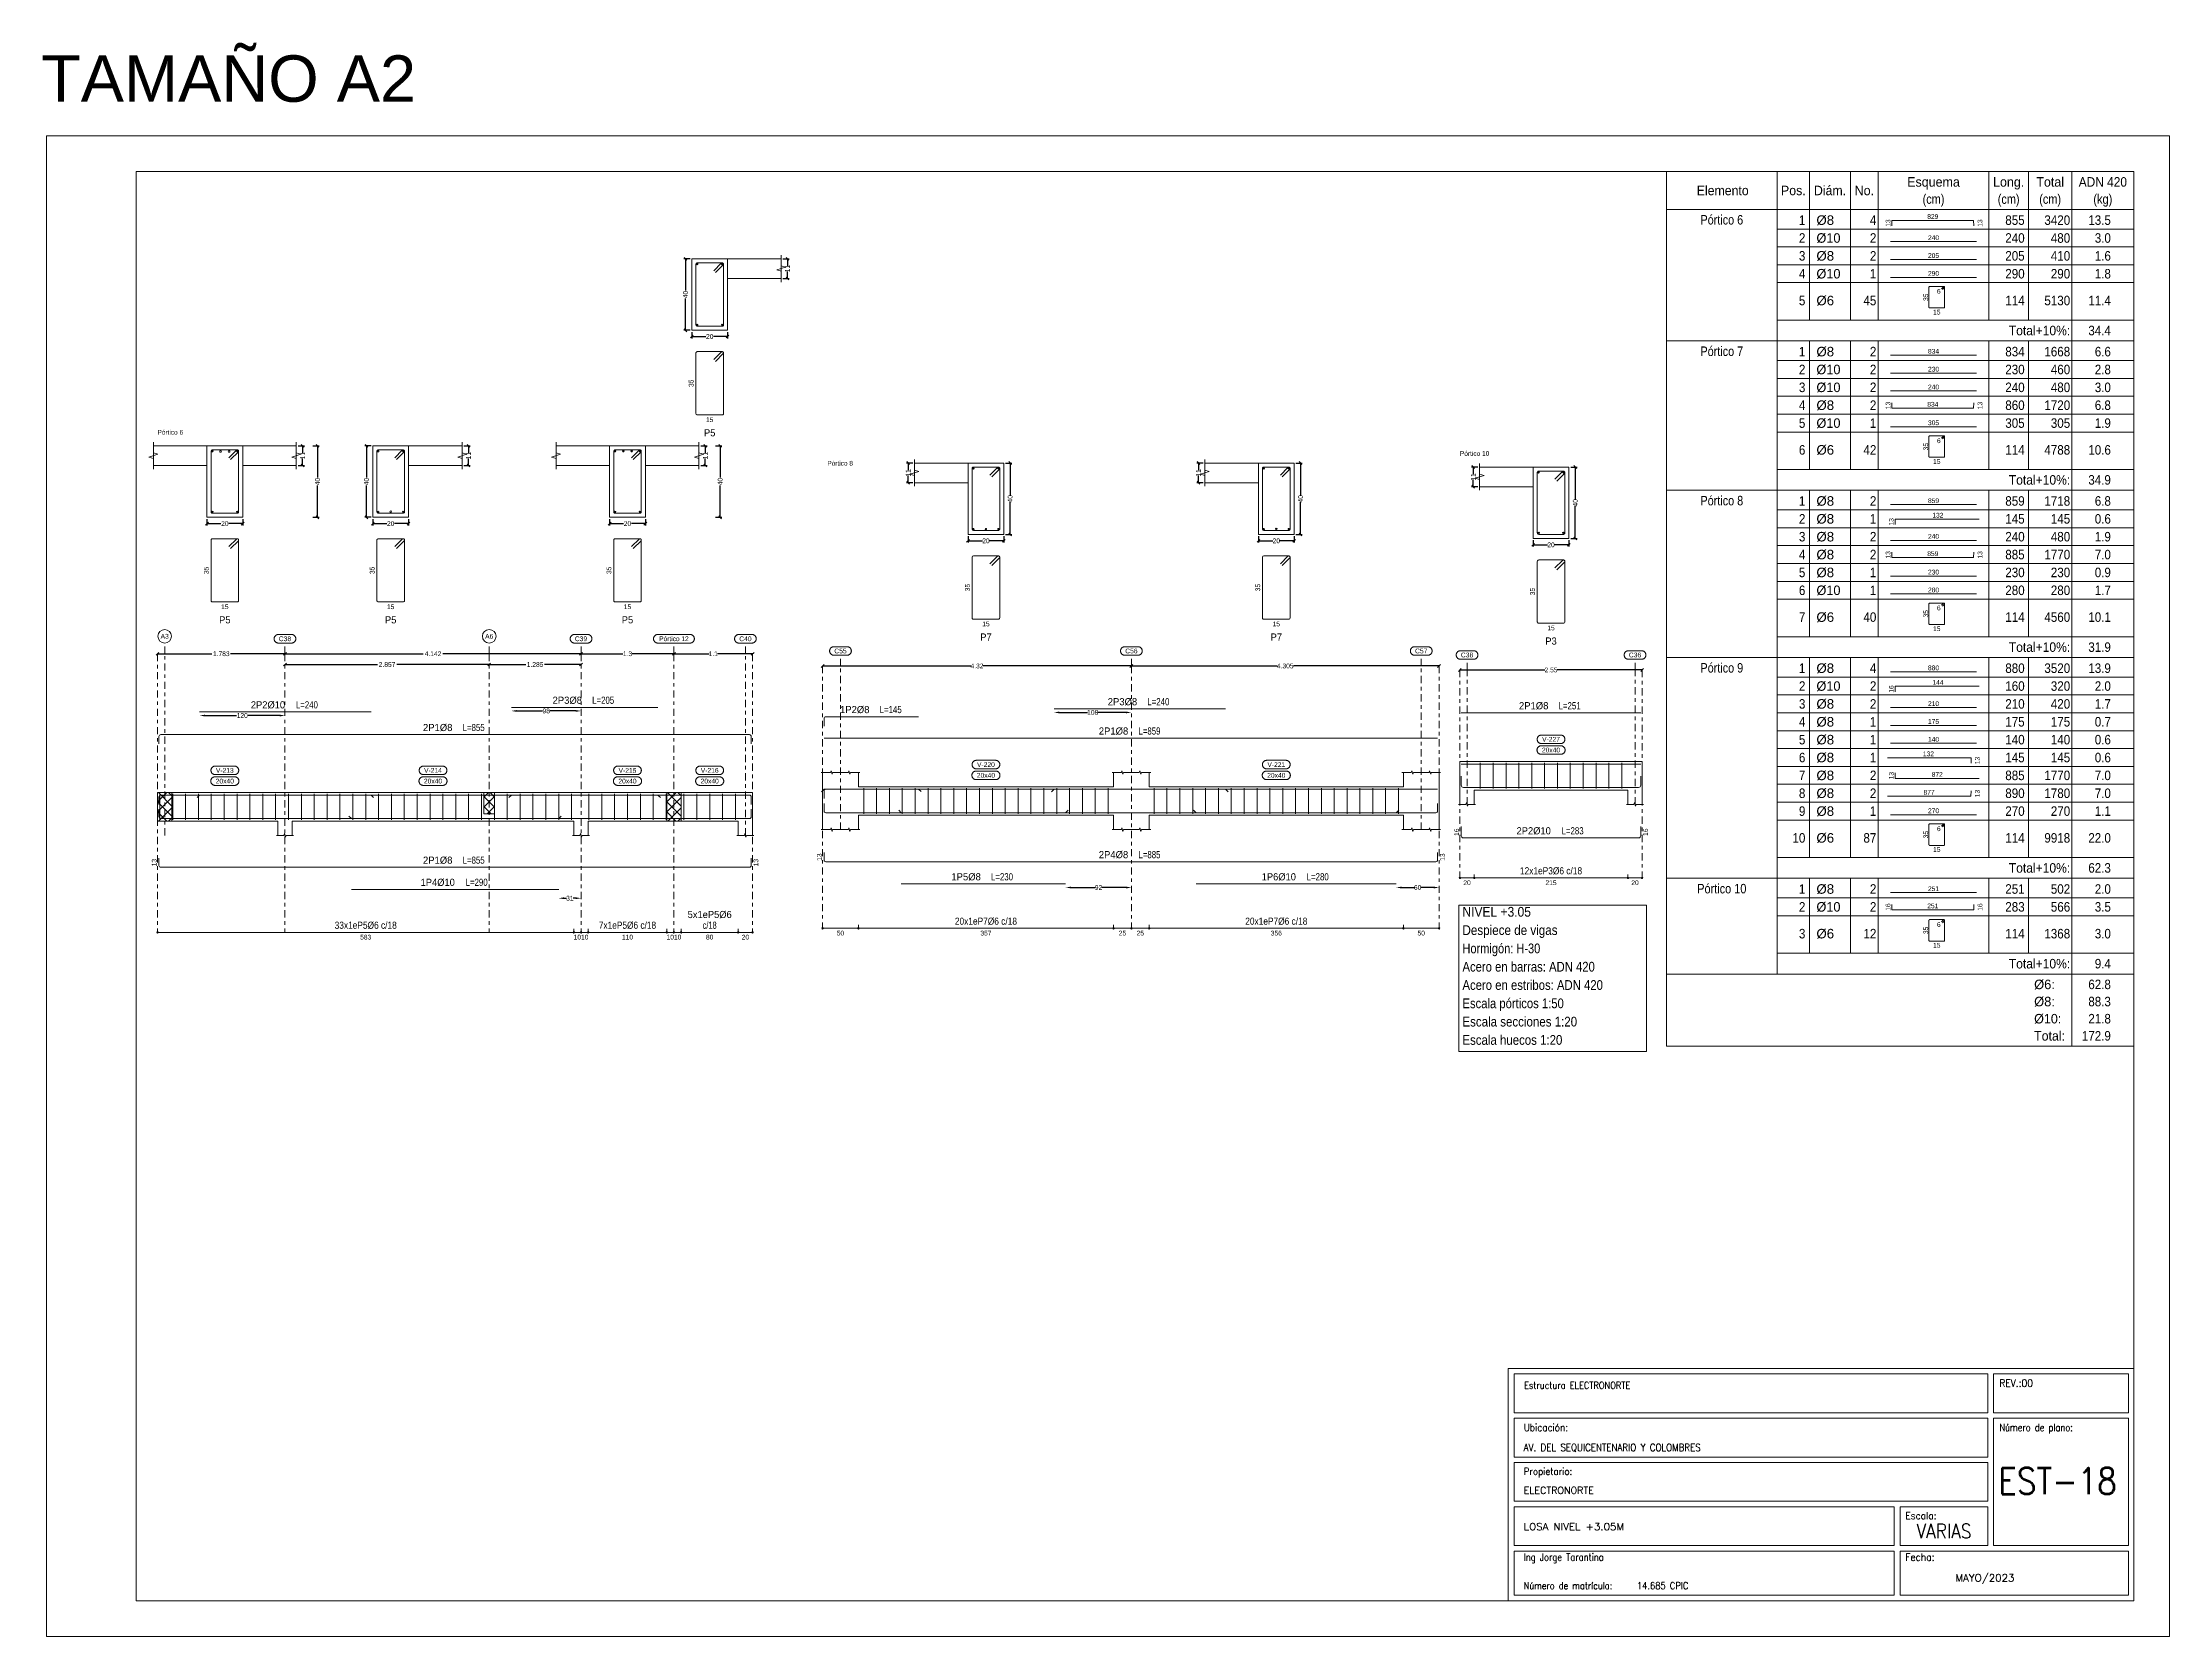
# Model space of a CAD drawing. Header units: millimetres. Extents: x 0 to 190, y -70 to 53.
# Drawn here: x 65.5 to 125, y -69.9 to -25.3 of the extents above; entities that cross this region are included whole.
import ezdxf
from ezdxf.enums import TextEntityAlignment as Align

# ---------------------------------------------------------------- set-up
doc = ezdxf.new("R2010")
doc.units = ezdxf.units.MM
doc.linetypes.add('CYPE_RAYAPUNTO', pattern=[0.4125, 0.2025, -0.105, 0, -0.105])
for name, color, linetype, lineweight in [('ALZ_ARM_LONG_ARM_TEXTOS', 3, 'Continuous', 9), ('ALZ_ARM_LONG_TXT_LONG', 3, 'Continuous', 9), ('ALZ_ARM_TRANS_TXT_EST', 3, 'Continuous', 9), ('ALZ_CONT_NUDOS', 122, 'Continuous', 9), ('ALZ_CONT_VIG_HORMIGON', 2, 'Continuous', 9), ('ALZ_COT_COT_ANCLAJES', 3, 'Continuous', 0), ('ALZ_COT_COT_ARM', 3, 'Continuous', 0), ('ALZ_COT_COT_EST', 3, 'Continuous', 0), ('ALZ_COT_COT_LIN_APOYOS', 2, 'CYPE_RAYAPUNTO', 0), ('ALZ_COT_LONGITUD_PROYECTADA', 122, 'Continuous', 0), ('ALZ_COT_TEXTOS_ESTRIBOS', 122, 'Continuous', 0), ('ALZ_REF_COT_LIN_AUX_COTA', 2, 'CYPE_RAYAPUNTO', 9), ('ALZ_REF_REF_NOMBRE', 3, 'Continuous', 9), ('ALZ_REF_REF_REFERENCIA', 3, 'Continuous', 9), ('ALZ_REF_REFERENCIA_PORTICO', 3, 'Continuous', 9), ('ALZ_REF_TEXTO_REF_NOMBRE', 3, 'Continuous', 9), ('ALZ_REF_TEXTO_REF_REFERENCIA', 3, 'Continuous', 9), ('ARM_LONGITUDINAL_Ø10', 103, 'Continuous', 9), ('ARM_LONGITUDINAL_Ø8', 32, 'Continuous', 9), ('ARM_TRANSVERSAL_Ø6', 151, 'Continuous', 9), ('CIM_REFEREN', 2, 'Continuous', 0), ('CYPE', 7, 'Continuous', 0), ('DESPIECES_TABLA', 7, 'Continuous', 9), ('RECUAD_LIMITES', 2, 'Continuous', 0), ('RECUAD_MARCO', 1, 'Continuous', 20), ('SEC_CONT_FORJADOS_SECCION', 8, 'Continuous', 9), ('SEC_CONT_VIG_HORMIGON_SECCION', 2, 'Continuous', 9), ('SEC_COTAS_SEC_DIM_VIGA', 122, 'Continuous', 0), ('SEC_COTAS_TEXTOS_DESPIECE_ESTRIBADO', 122, 'Continuous', 0), ('SEC_REF_TXT_POSICIONES_ARM_ESTRIBOS', 1, 'Continuous', 9), ('TAB_COM_LINEAS', 1, 'Continuous', 9), ('TAB_COM_TEXTOS', 1, 'Continuous', 9), ('TABLAS', 1, 'Continuous', 9), ('TEXTO_TABLAS', 1, 'Continuous', 0), ('TEXTOS_COTAS_DESPIECES_TABLA', 1, 'Continuous', 0)]:
    doc.layers.add(name, color=color, linetype=linetype, lineweight=lineweight)
doc.styles.add('CYPETXT', font='romans__.ttf', dxfattribs={"height": 0.2})
doc.styles.add('CYPETXT_0.2_romans', font='arial.ttf', dxfattribs={"height": 0.133333})
doc.styles.add('CYPETXT_romans', font='arial.ttf', dxfattribs={"height": 0.2})
doc.dimstyles.new('cype_arrow', dxfattribs={"dimtxt": 0.18, "dimasz": 0.15, "dimexe": 0.05, "dimexo": 0.05, "dimgap": 0, "dimtad": 0, "dimdec": 4, "dimzin": 0, "dimdsep": 46, "dimtxsty": 'CYPETXT_0.2_romans', "dimcen": 0.09, "dimadec": 0, "dimazin": 0, "dimtfac": 1, "dimtdec": 4, "dimtofl": 0, "dimtmove": 2, "dimatfit": 3, "dimfxl": 1, "dimtolj": 1, "dimtzin": 0, "dimarcsym": 0})
doc.dimstyles.new('cype_oblique', dxfattribs={"dimtxt": 0.18, "dimasz": 0.18, "dimexe": 0.05, "dimexo": 0.05, "dimgap": 0, "dimtad": 0, "dimdec": 4, "dimzin": 0, "dimdsep": 46, "dimtxsty": 'CYPETXT_0.2_romans', "dimblk": 'OBLIQUE', "dimtsz": 0.04, "dimcen": 0.09, "dimadec": 0, "dimazin": 0, "dimtfac": 1, "dimtdec": 4, "dimtofl": 0, "dimtmove": 2, "dimatfit": 3, "dimfxl": 1, "dimtolj": 1, "dimtzin": 0, "dimarcsym": 0})

msp = doc.modelspace()

# ---------------------------------------------------------------- texts
at = {"layer": 'ALZ_ARM_LONG_ARM_TEXTOS', "style": 'CYPETXT_romans'}
for s, width, p in [('2P2%%c10', 0.935124, (71.82773, -43.96901)), ('2P3%%c8', 0.947337, (80.20273, -43.84028)), ('1P2%%c8', 0.947337, (88.24693, -44.10156)), ('2P3%%c8', 0.947337, (95.73804, -43.88156)), ('2P1%%c8', 0.947337, (107.2453, -43.99378)), ('2P1%%c8', 0.947337, (76.57768, -44.60324)), ('2P1%%c8', 0.947337, (95.488, -44.70156)), ('2P2%%c10', 0.935124, (107.2453, -47.49378)), ('2P1%%c8', 0.947337, (76.57768, -48.31622)), ('2P4%%c8', 0.947337, (95.488, -48.16156)), ('1P4%%c10', 0.935124, (76.57773, -48.93622)), ('1P5%%c8', 0.947337, (91.36304, -48.78156)), ('1P6%%c10', 0.935124, (100.11304, -48.78156))]:
    msp.add_text(s, height=0.2, dxfattribs=dict(at, width=width)).set_placement(p, align=Align.CENTER)
at = {"layer": 'ALZ_ARM_LONG_TXT_LONG', "style": 'CYPETXT_romans', "width": 0.785606}
for s, p in [(' L=240', (72.88623, -43.96901)), (' L=205', (81.17723, -43.84028)), (' L=145', (89.22143, -44.10156)), (' L=240', (96.71254, -43.88156)), (' L=251', (108.2198, -43.99378)), (' L=855', (77.55218, -44.60324)), (' L=859', (96.4625, -44.70156)), (' L=283', (108.3038, -47.49378)), (' L=855', (77.55218, -48.31622)), (' L=885', (96.4625, -48.16156)), (' L=290', (77.63623, -48.93622)), (' L=230', (92.33754, -48.78156)), (' L=280', (101.17154, -48.78156))]:
    msp.add_text(s, height=0.2, dxfattribs=at).set_placement(p, align=Align.CENTER)
at = {"layer": 'ALZ_ARM_TRANS_TXT_EST', "style": 'CYPETXT_romans'}
for s, width, p in [('12x1eP3%%c6 c/18', 0.835132, (107.7303, -48.61378)), ('33x1eP5%%c6 c/18', 0.835132, (74.56268, -50.13694)), ('7x1eP5%%c6 c/18', 0.832264, (81.88775, -50.13694)), ('5x1eP5%%c6', 0.934297, (84.18775, -49.83694)), ('c/18', 0.739875, (84.18775, -50.13694)), ('20x1eP7%%c6 c/18', 0.835132, (91.91793, -50.02387)), ('20x1eP7%%c6 c/18', 0.835132, (100.043, -50.02387))]:
    msp.add_text(s, height=0.2, dxfattribs=dict(at, width=width)).set_placement(p, align=Align.CENTER)
at = {"layer": 'ALZ_COT_COT_ANCLAJES', "style": 'CYPETXT_romans', "width": 0.872274}
for s, p in [('16', (105.15363, -47.43378)), ('13', (68.71095, -48.28622)), ('13', (87.32126, -48.13156))]:
    msp.add_text(s, height=0.133333, rotation=90, dxfattribs=at).set_placement(p, align=Align.CENTER)
for s, p in [('16', (110.30696, -47.43378)), ('13', (85.41442, -48.28622)), ('13', (104.62474, -48.13156))]:
    msp.add_text(s, height=0.133333, rotation=90, dxfattribs=at).set_placement(p, align=Align.TOP_CENTER)
at = {"layer": 'ALZ_COT_TEXTOS_ESTRIBOS', "style": 'CYPETXT_romans', "width": 0.872274}
for s, p in [('20', (105.3803, -48.78044)), ('215', (107.7303, -48.78044)), ('20', (110.0803, -48.78044)), ('583', (74.56268, -50.30361)), ('110', (81.88775, -50.30361)), ('80', (84.18775, -50.30361)), ('20', (85.18775, -50.30361)), ('50', (87.84793, -50.19054)), ('357', (91.91793, -50.19054)), ('25', (95.73793, -50.19054)), ('25', (96.23793, -50.19054)), ('356', (100.043, -50.19054)), ('50', (104.09807, -50.19054))]:
    msp.add_text(s, height=0.133333, dxfattribs=at).set_placement(p, align=Align.TOP_CENTER)
for p in [(80.58775, -50.30361), (83.18775, -50.30361)]:
    msp.add_text('10', height=0.133333, dxfattribs=at).set_placement(p, align=Align.TOP_RIGHT)
for p in [(80.58775, -50.30361), (83.18775, -50.30361)]:
    msp.add_text('10', height=0.133333, dxfattribs=at).set_placement(p, align=Align.TOP_LEFT)
at = {"layer": 'ALZ_REF_REFERENCIA_PORTICO', "style": 'CYPETXT_romans'}
for s, width, p in [('Pórtico 6', 0.813476, (68.73761, -36.24049)), ('Pórtico 10', 0.820327, (105.1803, -36.83444)), ('Pórtico 8', 0.813476, (87.4802, -37.10775))]:
    msp.add_text(s, height=0.133333, dxfattribs=dict(at, width=width)).set_placement(p, align=Align.MIDDLE_LEFT)
at = {"layer": 'ALZ_REF_TEXTO_REF_NOMBRE', "style": 'CYPETXT_romans'}
for s, width, p in [('20x40', 0.876123, (107.7303, -45.13378)), ('V-227', 0.803518, (107.7303, -44.83378)), ('V-213', 0.803518, (70.62085, -45.70324)), ('V-214', 0.803518, (76.44592, -45.70324)), ('V-215', 0.803518, (81.88775, -45.70324)), ('V-216', 0.803518, (84.18775, -45.70324)), ('20x40', 0.876123, (91.91793, -45.84156)), ('V-220', 0.803518, (91.91793, -45.54156)), ('20x40', 0.876123, (100.043, -45.84156)), ('V-221', 0.803518, (100.043, -45.54156)), ('20x40', 0.876123, (70.62085, -46.00324)), ('20x40', 0.876123, (76.44592, -46.00324)), ('20x40', 0.876123, (81.88775, -46.00324)), ('20x40', 0.876123, (84.18775, -46.00324))]:
    msp.add_text(s, height=0.133333, dxfattribs=dict(at, width=width)).set_placement(p, align=Align.MIDDLE_CENTER)
at = {"layer": 'ALZ_REF_TEXTO_REF_REFERENCIA', "style": 'CYPETXT_romans'}
for s, width, p in [('A3', 1.007096, (68.93761, -41.95005)), ('C38', 0.8832, (72.30408, -42.02028)), ('A6', 1.007096, (78.01862, -41.95005)), ('C39', 0.8832, (80.58775, -42.02028)), ('Pórtico 12', 0.820327, (83.18775, -42.02028)), ('C40', 0.8832, (85.18775, -42.02028)), ('C55', 0.8832, (87.84793, -42.36156)), ('C56', 0.8832, (95.98793, -42.36156)), ('C57', 0.8832, (104.09807, -42.36156)), ('C38', 0.8832, (105.3803, -42.47378)), ('C36', 0.8832, (110.0803, -42.47378))]:
    msp.add_text(s, height=0.133333, dxfattribs=dict(at, width=width)).set_placement(p, align=Align.MIDDLE_CENTER)
at = {"layer": 'CIM_REFEREN', "insert": (65.47896, -25.69164), "char_height": 1.3, "attachment_point": 1, "style": 'CYPETXT_romans'}
msp.add_mtext_dynamic_manual_height_columns('TAMAÑO A2', width=10.890341, gutter_width=12.5, heights=[0], dxfattribs=at)
at = {"layer": 'CYPE', "color": 5, "style": 'CYPETXT'}
for s, width, p in [('Estructura ELECTRONORTE', 0.842437, (106.97523, -63.01324)), ('AV. DEL SEQUICENTENARIO Y COLOMBRES', 0.887423, (106.96523, -64.75324)), ('ELECTRONORTE', 0.974409, (106.96523, -65.95324)), ('LOSA NIVEL +3.05M', 1.047361, (106.96523, -66.96761)), ('Ing Jorge Tarantino', 0.851105, (106.96523, -67.82324)), ('14.685 CPIC', 0.851936, (110.13523, -68.62324)), ('MAYO/2023', 1.047361, (119.04523, -68.40324))]:
    msp.add_text(s, height=0.2, dxfattribs=dict(at, width=width)).set_placement(p)
at = {"layer": 'CYPE', "color": 4, "style": 'CYPETXT'}
for s, width, p in [('REV.:00', 0.927655, (120.27523, -62.95324)), ('Ubicación:', 0.90604, (106.96523, -64.19324)), ('Número de plano:', 0.844847, (120.27523, -64.19324)), ('Propietario:', 0.885908, (106.96523, -65.42324)), ('Escala:', 0.925891, (117.64523, -66.66324)), ('Fecha:', 0.933698, (117.64523, -67.82324)), ('Número de matrícula:', 0.83516, (106.96523, -68.62324))]:
    msp.add_text(s, height=0.2, dxfattribs=dict(at, width=width)).set_placement(p)
at = {"layer": 'CYPE', "color": 5, "style": 'CYPETXT'}
for s, height, width, p in [('EST-18', 0.733333, 0.872274, (121.90523, -65.95657)), ('VARIAS', 0.4, 0.869965, (118.72523, -67.19324))]:
    msp.add_text(s, height=height, dxfattribs=dict(at, width=width)).set_placement(p, align=Align.CENTER)
at = {"layer": 'SEC_COTAS_TEXTOS_DESPIECE_ESTRIBADO', "style": 'CYPETXT_romans', "width": 0.872274}
for p in [(83.73609, -34.86949), (70.16918, -40.10483), (74.80968, -40.10483), (81.43609, -40.10483), (91.46626, -40.58656), (99.59133, -40.58656), (107.27863, -40.69878)]:
    msp.add_text('35', height=0.133333, rotation=90, dxfattribs=at).set_placement(p, align=Align.CENTER)
for p in [(84.18775, -35.82116), (70.62085, -41.05649), (75.26135, -41.05649), (81.88775, -41.05649), (91.91793, -41.53823), (100.043, -41.53823), (107.7303, -41.65044)]:
    msp.add_text('15', height=0.133333, dxfattribs=at).set_placement(p, align=Align.TOP_CENTER)
at = {"layer": 'SEC_REF_TXT_POSICIONES_ARM_ESTRIBOS', "style": 'CYPETXT_romans', "width": 0.935124}
for s, p in [('P5', (84.18775, -36.25449)), ('P5', (70.62085, -41.48983)), ('P5', (75.26135, -41.48983)), ('P5', (81.88775, -41.48983)), ('P7', (91.91793, -41.97156)), ('P7', (100.043, -41.97156)), ('P3', (107.7303, -42.08378))]:
    msp.add_text(s, height=0.2, dxfattribs=at).set_placement(p, align=Align.MIDDLE_CENTER)
at = {"layer": 'TAB_COM_LINEAS', "style": 'CYPETXT_romans'}
for s, width, p in [('NIVEL +3.05', 0.880937, (105.25179, -49.79843)), ('Hormigón: H-30', 0.808194, (105.25179, -50.82289)), ('Despiece de vigas', 0.852948, (105.25179, -50.31066)), ('Acero en barras: ADN 420', 0.827218, (105.25179, -51.33513)), ('Acero en estribos: ADN 420', 0.830636, (105.25179, -51.84736)), ('Escala pórticos 1:50', 0.824952, (105.25179, -52.35959)), ('Escala secciones 1:20', 0.844437, (105.25179, -52.87183)), ('Escala huecos 1:20', 0.838794, (105.25179, -53.38406))]:
    msp.add_text(s, height=0.2733333, dxfattribs=dict(at, width=width)).set_placement(p)
at = {"layer": 'TEXTO_TABLAS', "style": 'CYPETXT_romans'}
for s, width, p in [('Esquema', 0.93681, (118.43323, -29.23324)), ('Long.', 0.9375, (120.53523, -29.23324)), ('Total', 0.935673, (121.69723, -29.23324)), ('ADN 420', 0.893197, (123.17123, -29.23324)), ('Elemento', 0.923378, (112.53423, -29.47324)), ('Pos.', 0.930268, (114.51123, -29.47324)), ('Diám.', 0.924488, (115.53723, -29.47324)), ('No.', 0.948905, (116.49723, -29.47324)), ('(cm)', 0.819001, (118.43323, -29.71324)), ('(cm)', 0.819001, (120.53523, -29.71324)), ('(cm)', 0.819001, (121.69723, -29.71324)), ('(kg)', 0.827954, (123.17123, -29.71324)), ('Pórtico 6', 0.813476, (112.50923, -30.29324)), ('Pórtico 7', 0.813476, (112.50923, -33.97324)), ('Pórtico 8', 0.813476, (112.50923, -38.15324)), ('Pórtico 9', 0.813476, (112.50923, -42.83324)), ('Pórtico 10', 0.820327, (112.50923, -49.01324))]:
    msp.add_text(s, height=0.266667, dxfattribs=dict(at, width=width)).set_placement(p, align=Align.MIDDLE_CENTER)
for s, height, width, p in [('1', 0.26667, 0.872274, (114.84723, -30.30324)), ('4', 0.26667, 0.872274, (116.83323, -30.30324)), ('855', 0.266667, 0.872274, (120.98323, -30.30324)), ('3420', 0.266667, 0.872274, (122.25723, -30.30324)), ('13.5', 0.266667, 0.869308, (123.39523, -30.30324)), ('2', 0.26667, 0.872274, (114.84723, -30.80324)), ('2', 0.26667, 0.872274, (116.83323, -30.80324)), ('240', 0.266667, 0.872274, (120.98323, -30.80324)), ('480', 0.266667, 0.872274, (122.25723, -30.80324)), ('3.0', 0.266667, 0.868127, (123.39523, -30.80324)), ('3', 0.26667, 0.872274, (114.84723, -31.30324)), ('2', 0.26667, 0.872274, (116.83323, -31.30324)), ('205', 0.266667, 0.872274, (120.98323, -31.30324)), ('410', 0.266667, 0.872274, (122.25723, -31.30324)), ('1.6', 0.266667, 0.868127, (123.39523, -31.30324)), ('4', 0.26667, 0.872274, (114.84723, -31.80324)), ('1', 0.26667, 0.872274, (116.83323, -31.80324)), ('290', 0.266667, 0.872274, (120.98323, -31.80324)), ('290', 0.266667, 0.872274, (122.25723, -31.80324)), ('1.8', 0.266667, 0.868127, (123.39523, -31.80324)), ('5', 0.26667, 0.872274, (114.84723, -32.55324)), ('45', 0.266667, 0.872274, (116.83323, -32.55324)), ('114', 0.266667, 0.872274, (120.98323, -32.55324)), ('5130', 0.266667, 0.872274, (122.25723, -32.55324)), ('11.4', 0.266667, 0.869308, (123.39523, -32.55324)), ('Total+10%:', 0.266667, 0.906671, (122.25723, -33.39324)), ('34.4', 0.266667, 0.869308, (123.39523, -33.39324)), ('1', 0.26667, 0.872274, (114.84723, -33.98324)), ('2', 0.26667, 0.872274, (116.83323, -33.98324)), ('834', 0.266667, 0.872274, (120.98323, -33.98324)), ('1668', 0.266667, 0.872274, (122.25723, -33.98324)), ('6.6', 0.266667, 0.868127, (123.39523, -33.98324)), ('2', 0.26667, 0.872274, (114.84723, -34.48324)), ('2', 0.26667, 0.872274, (116.83323, -34.48324)), ('230', 0.266667, 0.872274, (120.98323, -34.48324)), ('460', 0.266667, 0.872274, (122.25723, -34.48324)), ('2.8', 0.266667, 0.868127, (123.39523, -34.48324)), ('3', 0.26667, 0.872274, (114.84723, -34.98324)), ('2', 0.26667, 0.872274, (116.83323, -34.98324)), ('240', 0.266667, 0.872274, (120.98323, -34.98324)), ('480', 0.266667, 0.872274, (122.25723, -34.98324)), ('3.0', 0.266667, 0.868127, (123.39523, -34.98324)), ('4', 0.26667, 0.872274, (114.84723, -35.48324)), ('2', 0.26667, 0.872274, (116.83323, -35.48324)), ('860', 0.266667, 0.872274, (120.98323, -35.48324)), ('1720', 0.266667, 0.872274, (122.25723, -35.48324)), ('6.8', 0.266667, 0.868127, (123.39523, -35.48324)), ('5', 0.26667, 0.872274, (114.84723, -35.98324)), ('1', 0.26667, 0.872274, (116.83323, -35.98324)), ('305', 0.266667, 0.872274, (120.98323, -35.98324)), ('305', 0.266667, 0.872274, (122.25723, -35.98324)), ('1.9', 0.266667, 0.868127, (123.39523, -35.98324)), ('6', 0.26667, 0.872274, (114.84723, -36.73324)), ('42', 0.266667, 0.872274, (116.83323, -36.73324)), ('114', 0.266667, 0.872274, (120.98323, -36.73324)), ('4788', 0.266667, 0.872274, (122.25723, -36.73324)), ('10.6', 0.266667, 0.869308, (123.39523, -36.73324)), ('Total+10%:', 0.266667, 0.906671, (122.25723, -37.57324)), ('34.9', 0.266667, 0.869308, (123.39523, -37.57324)), ('1', 0.26667, 0.872274, (114.84723, -38.16324)), ('2', 0.26667, 0.872274, (116.83323, -38.16324)), ('859', 0.266667, 0.872274, (120.98323, -38.16324)), ('1718', 0.266667, 0.872274, (122.25723, -38.16324)), ('6.8', 0.266667, 0.868127, (123.39523, -38.16324)), ('2', 0.26667, 0.872274, (114.84723, -38.66324)), ('1', 0.26667, 0.872274, (116.83323, -38.66324)), ('145', 0.266667, 0.872274, (120.98323, -38.66324)), ('145', 0.266667, 0.872274, (122.25723, -38.66324)), ('0.6', 0.266667, 0.868127, (123.39523, -38.66324)), ('3', 0.26667, 0.872274, (114.84723, -39.16324)), ('2', 0.26667, 0.872274, (116.83323, -39.16324)), ('240', 0.266667, 0.872274, (120.98323, -39.16324)), ('480', 0.266667, 0.872274, (122.25723, -39.16324)), ('1.9', 0.266667, 0.868127, (123.39523, -39.16324)), ('4', 0.26667, 0.872274, (114.84723, -39.66324)), ('2', 0.26667, 0.872274, (116.83323, -39.66324)), ('885', 0.266667, 0.872274, (120.98323, -39.66324)), ('1770', 0.266667, 0.872274, (122.25723, -39.66324)), ('7.0', 0.266667, 0.868127, (123.39523, -39.66324)), ('5', 0.26667, 0.872274, (114.84723, -40.16324)), ('1', 0.26667, 0.872274, (116.83323, -40.16324)), ('230', 0.266667, 0.872274, (120.98323, -40.16324)), ('230', 0.266667, 0.872274, (122.25723, -40.16324)), ('0.9', 0.266667, 0.868127, (123.39523, -40.16324)), ('6', 0.26667, 0.872274, (114.84723, -40.66324)), ('1', 0.26667, 0.872274, (116.83323, -40.66324)), ('280', 0.266667, 0.872274, (120.98323, -40.66324)), ('280', 0.266667, 0.872274, (122.25723, -40.66324)), ('1.7', 0.266667, 0.868127, (123.39523, -40.66324)), ('7', 0.26667, 0.872274, (114.84723, -41.41324)), ('40', 0.266667, 0.872274, (116.83323, -41.41324)), ('114', 0.266667, 0.872274, (120.98323, -41.41324)), ('4560', 0.266667, 0.872274, (122.25723, -41.41324)), ('10.1', 0.266667, 0.869308, (123.39523, -41.41324)), ('Total+10%:', 0.266667, 0.906671, (122.25723, -42.25324)), ('31.9', 0.266667, 0.869308, (123.39523, -42.25324)), ('1', 0.26667, 0.872274, (114.84723, -42.84324)), ('4', 0.26667, 0.872274, (116.83323, -42.84324)), ('880', 0.266667, 0.872274, (120.98323, -42.84324)), ('3520', 0.266667, 0.872274, (122.25723, -42.84324)), ('13.9', 0.266667, 0.869308, (123.39523, -42.84324)), ('2', 0.26667, 0.872274, (114.84723, -43.34324)), ('2', 0.26667, 0.872274, (116.83323, -43.34324)), ('160', 0.266667, 0.872274, (120.98323, -43.34324)), ('320', 0.266667, 0.872274, (122.25723, -43.34324)), ('2.0', 0.266667, 0.868127, (123.39523, -43.34324)), ('3', 0.26667, 0.872274, (114.84723, -43.84324)), ('2', 0.26667, 0.872274, (116.83323, -43.84324)), ('210', 0.266667, 0.872274, (120.98323, -43.84324)), ('420', 0.266667, 0.872274, (122.25723, -43.84324)), ('1.7', 0.266667, 0.868127, (123.39523, -43.84324)), ('4', 0.26667, 0.872274, (114.84723, -44.34324)), ('1', 0.26667, 0.872274, (116.83323, -44.34324)), ('175', 0.266667, 0.872274, (120.98323, -44.34324)), ('175', 0.266667, 0.872274, (122.25723, -44.34324)), ('0.7', 0.266667, 0.868127, (123.39523, -44.34324)), ('5', 0.26667, 0.872274, (114.84723, -44.84324)), ('6', 0.26667, 0.872274, (114.84723, -45.34324)), ('1', 0.26667, 0.872274, (116.83323, -44.84324)), ('1', 0.26667, 0.872274, (116.83323, -45.34324)), ('140', 0.266667, 0.872274, (120.98323, -44.84324)), ('145', 0.266667, 0.872274, (120.98323, -45.34324)), ('140', 0.266667, 0.872274, (122.25723, -44.84324)), ('145', 0.266667, 0.872274, (122.25723, -45.34324)), ('0.6', 0.266667, 0.868127, (123.39523, -44.84324)), ('0.6', 0.266667, 0.868127, (123.39523, -45.34324)), ('7', 0.26667, 0.872274, (114.84723, -45.84324)), ('2', 0.26667, 0.872274, (116.83323, -45.84324)), ('885', 0.266667, 0.872274, (120.98323, -45.84324)), ('1770', 0.266667, 0.872274, (122.25723, -45.84324)), ('7.0', 0.266667, 0.868127, (123.39523, -45.84324)), ('8', 0.26667, 0.872274, (114.84723, -46.34324)), ('2', 0.26667, 0.872274, (116.83323, -46.34324)), ('890', 0.266667, 0.872274, (120.98323, -46.34324)), ('1780', 0.266667, 0.872274, (122.25723, -46.34324)), ('7.0', 0.266667, 0.868127, (123.39523, -46.34324)), ('9', 0.26667, 0.872274, (114.84723, -46.84324)), ('1', 0.26667, 0.872274, (116.83323, -46.84324)), ('270', 0.266667, 0.872274, (120.98323, -46.84324)), ('270', 0.266667, 0.872274, (122.25723, -46.84324)), ('1.1', 0.266667, 0.868127, (123.39523, -46.84324)), ('10', 0.266667, 0.872274, (114.84723, -47.59324)), ('87', 0.266667, 0.872274, (116.83323, -47.59324)), ('114', 0.266667, 0.872274, (120.98323, -47.59324)), ('9918', 0.266667, 0.872274, (122.25723, -47.59324)), ('22.0', 0.266667, 0.869308, (123.39523, -47.59324)), ('Total+10%:', 0.266667, 0.906671, (122.25723, -48.43324)), ('62.3', 0.266667, 0.869308, (123.39523, -48.43324)), ('2', 0.26667, 0.872274, (114.84723, -49.52324)), ('1', 0.26667, 0.872274, (114.84723, -49.02324)), ('2', 0.26667, 0.872274, (116.83323, -49.02324)), ('2', 0.26667, 0.872274, (116.83323, -49.52324)), ('251', 0.266667, 0.872274, (120.98323, -49.02324)), ('283', 0.266667, 0.872274, (120.98323, -49.52324)), ('502', 0.266667, 0.872274, (122.25723, -49.02324)), ('566', 0.266667, 0.872274, (122.25723, -49.52324)), ('3.5', 0.266667, 0.868127, (123.39523, -49.52324)), ('2.0', 0.266667, 0.868127, (123.39523, -49.02324)), ('3', 0.26667, 0.872274, (114.84723, -50.27324)), ('12', 0.266667, 0.872274, (116.83323, -50.27324)), ('114', 0.266667, 0.872274, (120.98323, -50.27324)), ('1368', 0.266667, 0.872274, (122.25723, -50.27324)), ('3.0', 0.266667, 0.868127, (123.39523, -50.27324)), ('Total+10%:', 0.266667, 0.906671, (122.25723, -51.11324)), ('9.4', 0.266667, 0.868127, (123.39523, -51.11324)), ('62.8', 0.266667, 0.869308, (123.39523, -51.69324)), ('88.3', 0.266667, 0.869308, (123.39523, -52.17324)), ('21.8', 0.266667, 0.869308, (123.39523, -52.65324)), ('172.9', 0.266667, 0.869965, (123.39523, -53.13324))]:
    msp.add_text(s, height=height, dxfattribs=dict(at, width=width)).set_placement(p, align=Align.MIDDLE_RIGHT)
for s, width, p in [('%%c8', 0.99505, (115.15723, -30.30324)), ('%%c10', 0.955414, (115.15723, -30.80324)), ('%%c8', 0.99505, (115.15723, -31.30324)), ('%%c10', 0.955414, (115.15723, -31.80324)), ('%%c6', 0.99505, (115.15723, -32.55324)), ('%%c8', 0.99505, (115.15723, -33.98324)), ('%%c10', 0.955414, (115.15723, -34.48324)), ('%%c10', 0.955414, (115.15723, -34.98324)), ('%%c8', 0.99505, (115.15723, -35.48324)), ('%%c10', 0.955414, (115.15723, -35.98324)), ('%%c6', 0.99505, (115.15723, -36.73324)), ('%%c8', 0.99505, (115.15723, -38.16324)), ('%%c8', 0.99505, (115.15723, -38.66324)), ('%%c8', 0.99505, (115.15723, -39.16324)), ('%%c8', 0.99505, (115.15723, -39.66324)), ('%%c8', 0.99505, (115.15723, -40.16324)), ('%%c10', 0.955414, (115.15723, -40.66324)), ('%%c6', 0.99505, (115.15723, -41.41324)), ('%%c8', 0.99505, (115.15723, -42.84324)), ('%%c10', 0.955414, (115.15723, -43.34324)), ('%%c8', 0.99505, (115.15723, -43.84324)), ('%%c8', 0.99505, (115.15723, -44.34324)), ('%%c8', 0.99505, (115.15723, -44.84324)), ('%%c8', 0.99505, (115.15723, -45.34324)), ('%%c8', 0.99505, (115.15723, -45.84324)), ('%%c8', 0.99505, (115.15723, -46.34324)), ('%%c8', 0.99505, (115.15723, -46.84324)), ('%%c6', 0.99505, (115.15723, -47.59324)), ('%%c10', 0.955414, (115.15723, -49.52324)), ('%%c8', 0.99505, (115.15723, -49.02324)), ('%%c6', 0.99505, (115.15723, -50.27324)), ('%%c6:', 0.966972, (121.24923, -51.69324)), ('%%c8:', 0.966972, (121.24923, -52.17324)), ('%%c10:', 0.940736, (121.24923, -52.65324)), ('Total:', 0.925563, (121.24923, -53.13324))]:
    msp.add_text(s, height=0.266667, dxfattribs=dict(at, width=width)).set_placement(p, align=Align.MIDDLE_LEFT)
at = {"layer": 'TEXTOS_COTAS_DESPIECES_TABLA', "style": 'CYPETXT_romans', "width": 0.872274}
for s, p in [('13', (117.22689, -30.3856)), ('35', (118.28245, -32.46157)), ('13', (117.22689, -35.4906)), ('35', (118.28245, -36.64157)), ('13', (117.31937, -38.74585)), ('13', (117.22689, -39.67061)), ('35', (118.28245, -41.32157)), ('16', (117.31936, -43.42579)), ('13', (117.31947, -45.85117)), ('35', (118.28245, -47.50157)), ('16', (117.22665, -49.53024)), ('35', (118.28245, -50.18157))]:
    msp.add_text(s, height=0.133333, rotation=90, dxfattribs=at).set_placement(p, align=Align.CENTER)
for s, p in [('829', (118.41323, -30.26887)), ('240', (118.43323, -30.86124)), ('205', (118.43323, -31.36124)), ('290', (118.43323, -31.86124)), ('834', (118.43323, -34.04124)), ('230', (118.43323, -34.54124)), ('240', (118.43323, -35.04124)), ('834', (118.41323, -35.52387)), ('305', (118.43323, -36.04124)), ('859', (118.43323, -38.22124)), ('132', (118.55566, -38.62863)), ('240', (118.43323, -39.22124)), ('859', (118.41323, -39.70387)), ('230', (118.43323, -40.22124)), ('280', (118.43323, -40.72124)), ('880', (118.43323, -42.90124)), ('144', (118.55872, -43.30868)), ('210', (118.43323, -43.90124)), ('175', (118.43323, -44.40124)), ('132', (118.29085, -45.30866)), ('140', (118.43323, -44.90124)), ('872', (118.53789, -45.8833)), ('877', (118.30862, -46.38333)), ('270', (118.43323, -46.90124)), ('251', (118.43323, -49.08124)), ('251', (118.41323, -49.56424))]:
    msp.add_text(s, height=0.133333, dxfattribs=at).set_placement(p, align=Align.CENTER)
for s, p in [('13', (119.66624, -30.3856)), ('13', (119.66624, -35.4906)), ('13', (119.66624, -39.67061)), ('13', (119.59223, -45.42582)), ('13', (119.59211, -46.35114)), ('16', (119.66648, -49.53024))]:
    msp.add_text(s, height=0.133333, rotation=90, dxfattribs=at).set_placement(p, align=Align.TOP_CENTER)
for p in [(118.63277, -32.29751), (118.63277, -36.47751), (118.63277, -41.15751), (118.63277, -47.33751), (118.63277, -50.01751)]:
    msp.add_text('6', height=0.13333, dxfattribs=at).set_placement(p, align=Align.MIDDLE_RIGHT)
for p in [(118.52474, -32.81157), (118.52474, -36.99157), (118.52474, -41.67157), (118.52474, -47.85157), (118.52474, -50.53157)]:
    msp.add_text('15', height=0.133333, dxfattribs=at).set_placement(p, align=Align.TOP_CENTER)

# ---------------------------------------------------------------- blocks, each defined once
blk = doc.blocks.new('*D273')
at = {"layer": 'Defpoints', "color": 0, "transparency": 16777216}
for p in [(70.121, -38.62), (71.121, -38.62), (71.121, -38.798)]:
    blk.add_point(p, dxfattribs=at)
at = {"layer": 'SEC_COTAS_SEC_DIM_VIGA', "color": 0, "lineweight": -2, "transparency": 16777216}
for p, q in [((70.121, -38.67), (70.121, -38.848)), ((71.121, -38.67), (71.121, -38.848)), ((70.081, -38.838), (70.161, -38.758)), ((70.121, -38.798), (70.51, -38.798)), ((71.121, -38.798), (70.731, -38.798)), ((71.081, -38.838), (71.161, -38.758))]:
    blk.add_line(p, q, dxfattribs=at)
at = {"layer": 'SEC_COTAS_SEC_DIM_VIGA', "color": 0, "transparency": 16777216, "insert": (70.621, -38.798), "char_height": 0.1333, "attachment_point": 5, "style": 'CYPETXT_0.2_romans'}
blk.add_mtext('\\A1;20', dxfattribs=at)
blk = doc.blocks.new('_OBLIQUE')
at = {"color": 0, "linetype": 'ByBlock', "lineweight": -2}
blk.add_line((-0.5, -0.5), (0.5, 0.5), dxfattribs=at)
blk = doc.blocks.new('*D274')
at = {"layer": 'Defpoints', "color": 0, "transparency": 16777216}
for p in [(72.621, -36.62), (72.798, -36.62), (72.621, -37.17)]:
    blk.add_point(p, dxfattribs=at)
at = {"layer": 'SEC_COTAS_SEC_DIM_VIGA', "color": 0, "lineweight": -2, "transparency": 16777216}
for p, q in [((72.671, -36.62), (72.848, -36.62)), ((72.838, -36.66), (72.758, -36.58)), ((72.798, -36.62), (72.798, -36.815)), ((72.671, -37.17), (72.848, -37.17)), ((72.838, -37.21), (72.758, -37.13)), ((72.798, -37.17), (72.798, -36.976))]:
    blk.add_line(p, q, dxfattribs=at)
at = {"layer": 'SEC_COTAS_SEC_DIM_VIGA', "color": 0, "transparency": 16777216, "insert": (72.798, -36.895), "char_height": 0.1333, "attachment_point": 5, "rotation": 90, "style": 'CYPETXT_0.2_romans'}
blk.add_mtext('\\A1;11', dxfattribs=at)
blk = doc.blocks.new('*D275')
at = {"layer": 'Defpoints', "color": 0, "transparency": 16777216}
for p in [(73.037, -36.62), (73.214, -36.62), (73.037, -38.62)]:
    blk.add_point(p, dxfattribs=at)
at = {"layer": 'SEC_COTAS_SEC_DIM_VIGA', "color": 0, "lineweight": -2, "transparency": 16777216}
for p, q in [((73.087, -36.62), (73.264, -36.62)), ((73.254, -36.66), (73.174, -36.58)), ((73.214, -36.62), (73.214, -37.51)), ((73.214, -38.62), (73.214, -37.731)), ((73.087, -38.62), (73.264, -38.62)), ((73.254, -38.66), (73.174, -38.58))]:
    blk.add_line(p, q, dxfattribs=at)
at = {"layer": 'SEC_COTAS_SEC_DIM_VIGA', "color": 0, "transparency": 16777216, "insert": (73.214, -37.62), "char_height": 0.1333, "attachment_point": 5, "rotation": 90, "style": 'CYPETXT_0.2_romans'}
blk.add_mtext('\\A1;40', dxfattribs=at)
blk = doc.blocks.new('*D276')
at = {"layer": 'Defpoints', "color": 0, "transparency": 16777216}
for p in [(74.761, -38.62), (75.761, -38.62), (75.761, -38.798)]:
    blk.add_point(p, dxfattribs=at)
at = {"layer": 'SEC_COTAS_SEC_DIM_VIGA', "color": 0, "lineweight": -2, "transparency": 16777216}
for p, q in [((74.761, -38.67), (74.761, -38.848)), ((75.761, -38.67), (75.761, -38.848)), ((74.721, -38.838), (74.801, -38.758)), ((74.761, -38.798), (75.151, -38.798)), ((75.761, -38.798), (75.372, -38.798)), ((75.721, -38.838), (75.801, -38.758))]:
    blk.add_line(p, q, dxfattribs=at)
at = {"layer": 'SEC_COTAS_SEC_DIM_VIGA', "color": 0, "transparency": 16777216, "insert": (75.261, -38.798), "char_height": 0.1333, "attachment_point": 5, "style": 'CYPETXT_0.2_romans'}
blk.add_mtext('\\A1;20', dxfattribs=at)
blk = doc.blocks.new('*D277')
at = {"layer": 'Defpoints', "color": 0, "transparency": 16777216}
for p in [(74.584, -36.62), (74.761, -36.62), (74.761, -38.62)]:
    blk.add_point(p, dxfattribs=at)
at = {"layer": 'SEC_COTAS_SEC_DIM_VIGA', "color": 0, "lineweight": -2, "transparency": 16777216}
for p, q in [((74.711, -36.62), (74.534, -36.62)), ((74.624, -36.66), (74.544, -36.58)), ((74.584, -36.62), (74.584, -37.51)), ((74.584, -38.62), (74.584, -37.731)), ((74.711, -38.62), (74.534, -38.62)), ((74.624, -38.66), (74.544, -38.58))]:
    blk.add_line(p, q, dxfattribs=at)
at = {"layer": 'SEC_COTAS_SEC_DIM_VIGA', "color": 0, "transparency": 16777216, "insert": (74.584, -37.62), "char_height": 0.1333, "attachment_point": 5, "rotation": 90, "style": 'CYPETXT_0.2_romans'}
blk.add_mtext('\\A1;40', dxfattribs=at)
blk = doc.blocks.new('*D278')
at = {"layer": 'Defpoints', "color": 0, "transparency": 16777216}
for p in [(77.261, -36.62), (77.439, -36.62), (77.261, -37.17)]:
    blk.add_point(p, dxfattribs=at)
at = {"layer": 'SEC_COTAS_SEC_DIM_VIGA', "color": 0, "lineweight": -2, "transparency": 16777216}
for p, q in [((77.311, -36.62), (77.489, -36.62)), ((77.479, -36.66), (77.399, -36.58)), ((77.439, -36.62), (77.439, -36.815)), ((77.311, -37.17), (77.489, -37.17)), ((77.479, -37.21), (77.399, -37.13)), ((77.439, -37.17), (77.439, -36.976))]:
    blk.add_line(p, q, dxfattribs=at)
at = {"layer": 'SEC_COTAS_SEC_DIM_VIGA', "color": 0, "transparency": 16777216, "insert": (77.439, -36.895), "char_height": 0.1333, "attachment_point": 5, "rotation": 90, "style": 'CYPETXT_0.2_romans'}
blk.add_mtext('\\A1;11', dxfattribs=at)
blk = doc.blocks.new('*D279')
at = {"layer": 'Defpoints', "color": 0, "transparency": 16777216}
for p in [(81.388, -38.62), (82.388, -38.62), (82.388, -38.798)]:
    blk.add_point(p, dxfattribs=at)
at = {"layer": 'SEC_COTAS_SEC_DIM_VIGA', "color": 0, "lineweight": -2, "transparency": 16777216}
for p, q in [((81.388, -38.67), (81.388, -38.848)), ((82.388, -38.67), (82.388, -38.848)), ((81.348, -38.838), (81.428, -38.758)), ((81.388, -38.798), (81.777, -38.798)), ((82.388, -38.798), (81.998, -38.798)), ((82.348, -38.838), (82.428, -38.758))]:
    blk.add_line(p, q, dxfattribs=at)
at = {"layer": 'SEC_COTAS_SEC_DIM_VIGA', "color": 0, "transparency": 16777216, "insert": (81.888, -38.798), "char_height": 0.1333, "attachment_point": 5, "style": 'CYPETXT_0.2_romans'}
blk.add_mtext('\\A1;20', dxfattribs=at)
blk = doc.blocks.new('*D280')
at = {"layer": 'Defpoints', "color": 0, "transparency": 16777216}
for p in [(83.888, -36.62), (84.065, -36.62), (83.888, -37.17)]:
    blk.add_point(p, dxfattribs=at)
at = {"layer": 'SEC_COTAS_SEC_DIM_VIGA', "color": 0, "lineweight": -2, "transparency": 16777216}
for p, q in [((83.938, -36.62), (84.115, -36.62)), ((84.105, -36.66), (84.025, -36.58)), ((84.065, -36.62), (84.065, -36.815)), ((83.938, -37.17), (84.115, -37.17)), ((84.105, -37.21), (84.025, -37.13)), ((84.065, -37.17), (84.065, -36.976))]:
    blk.add_line(p, q, dxfattribs=at)
at = {"layer": 'SEC_COTAS_SEC_DIM_VIGA', "color": 0, "transparency": 16777216, "insert": (84.065, -36.895), "char_height": 0.1333, "attachment_point": 5, "rotation": 90, "style": 'CYPETXT_0.2_romans'}
blk.add_mtext('\\A1;11', dxfattribs=at)
blk = doc.blocks.new('*D281')
at = {"layer": 'Defpoints', "color": 0, "transparency": 16777216}
for p in [(84.304, -36.62), (84.481, -36.62), (84.304, -38.62)]:
    blk.add_point(p, dxfattribs=at)
at = {"layer": 'SEC_COTAS_SEC_DIM_VIGA', "color": 0, "lineweight": -2, "transparency": 16777216}
for p, q in [((84.354, -36.62), (84.531, -36.62)), ((84.521, -36.66), (84.441, -36.58)), ((84.481, -36.62), (84.481, -37.51)), ((84.481, -38.62), (84.481, -37.731)), ((84.354, -38.62), (84.531, -38.62)), ((84.521, -38.66), (84.441, -38.58))]:
    blk.add_line(p, q, dxfattribs=at)
at = {"layer": 'SEC_COTAS_SEC_DIM_VIGA', "color": 0, "transparency": 16777216, "insert": (84.481, -37.62), "char_height": 0.1333, "attachment_point": 5, "rotation": 90, "style": 'CYPETXT_0.2_romans'}
blk.add_mtext('\\A1;40', dxfattribs=at)
blk = doc.blocks.new('*D282')
at = {"layer": 'Defpoints', "color": 0, "transparency": 16777216}
for p in [(83.688, -33.385), (84.688, -33.385), (84.688, -33.562)]:
    blk.add_point(p, dxfattribs=at)
at = {"layer": 'SEC_COTAS_SEC_DIM_VIGA', "color": 0, "lineweight": -2, "transparency": 16777216}
for p, q in [((83.648, -33.602), (83.728, -33.522)), ((83.688, -33.435), (83.688, -33.612)), ((83.688, -33.562), (84.077, -33.562)), ((84.688, -33.562), (84.298, -33.562)), ((84.648, -33.602), (84.728, -33.522)), ((84.688, -33.435), (84.688, -33.612))]:
    blk.add_line(p, q, dxfattribs=at)
at = {"layer": 'SEC_COTAS_SEC_DIM_VIGA', "color": 0, "transparency": 16777216, "insert": (84.188, -33.562), "char_height": 0.1333, "attachment_point": 5, "style": 'CYPETXT_0.2_romans'}
blk.add_mtext('\\A1;20', dxfattribs=at)
blk = doc.blocks.new('*D283')
at = {"layer": 'Defpoints', "color": 0, "transparency": 16777216}
for p in [(83.51, -31.385), (83.688, -31.385), (83.688, -33.385)]:
    blk.add_point(p, dxfattribs=at)
at = {"layer": 'SEC_COTAS_SEC_DIM_VIGA', "color": 0, "lineweight": -2, "transparency": 16777216}
for p, q in [((83.638, -31.385), (83.46, -31.385)), ((83.55, -31.425), (83.47, -31.345)), ((83.51, -31.385), (83.51, -32.275)), ((83.51, -33.385), (83.51, -32.495)), ((83.638, -33.385), (83.46, -33.385)), ((83.55, -33.425), (83.47, -33.345))]:
    blk.add_line(p, q, dxfattribs=at)
at = {"layer": 'SEC_COTAS_SEC_DIM_VIGA', "color": 0, "transparency": 16777216, "insert": (83.51, -32.385), "char_height": 0.1333, "attachment_point": 5, "rotation": 90, "style": 'CYPETXT_0.2_romans'}
blk.add_mtext('\\A1;40', dxfattribs=at)
blk = doc.blocks.new('*D284')
at = {"layer": 'Defpoints', "color": 0, "transparency": 16777216}
for p in [(86.188, -31.385), (86.365, -31.385), (86.188, -31.935)]:
    blk.add_point(p, dxfattribs=at)
at = {"layer": 'SEC_COTAS_SEC_DIM_VIGA', "color": 0, "lineweight": -2, "transparency": 16777216}
for p, q in [((86.238, -31.385), (86.415, -31.385)), ((86.405, -31.425), (86.325, -31.345)), ((86.365, -31.385), (86.365, -31.579)), ((86.238, -31.935), (86.415, -31.935)), ((86.405, -31.975), (86.325, -31.895)), ((86.365, -31.935), (86.365, -31.741))]:
    blk.add_line(p, q, dxfattribs=at)
at = {"layer": 'SEC_COTAS_SEC_DIM_VIGA', "color": 0, "transparency": 16777216, "insert": (86.365, -31.66), "char_height": 0.1333, "attachment_point": 5, "rotation": 90, "style": 'CYPETXT_0.2_romans'}
blk.add_mtext('\\A1;11', dxfattribs=at)
blk = doc.blocks.new('*D285')
at = {"layer": 'ALZ_COT_LONGITUD_PROYECTADA', "color": 0, "lineweight": -2, "transparency": 16777216}
for p, q in [((72.264, -42.78), (72.344, -42.7)), ((72.304, -42.74), (74.889, -42.74)), ((78.019, -42.74), (75.434, -42.74)), ((77.979, -42.78), (78.059, -42.7))]:
    blk.add_line(p, q, dxfattribs=at)
at = {"layer": 'Defpoints', "color": 0, "transparency": 16777216}
for p in [(72.304, -42.74), (72.304, -42.74), (78.019, -42.74)]:
    blk.add_point(p, dxfattribs=at)
at = {"layer": 'ALZ_COT_LONGITUD_PROYECTADA', "color": 0, "transparency": 16777216, "insert": (75.161, -42.74), "char_height": 0.1333, "attachment_point": 5, "style": 'CYPETXT_0.2_romans'}
blk.add_mtext('\\A1;2.857', dxfattribs=at)
blk = doc.blocks.new('*D286')
at = {"layer": 'ALZ_COT_LONGITUD_PROYECTADA', "color": 0, "lineweight": -2, "transparency": 16777216}
for p, q in [((77.979, -42.78), (78.059, -42.7)), ((78.019, -42.74), (79.042, -42.74)), ((80.588, -42.74), (79.564, -42.74)), ((80.548, -42.78), (80.628, -42.7))]:
    blk.add_line(p, q, dxfattribs=at)
at = {"layer": 'Defpoints', "color": 0, "transparency": 16777216}
for p in [(78.019, -42.74), (78.019, -42.74), (80.588, -42.74)]:
    blk.add_point(p, dxfattribs=at)
at = {"layer": 'ALZ_COT_LONGITUD_PROYECTADA', "color": 0, "transparency": 16777216, "insert": (79.303, -42.74), "char_height": 0.1333, "attachment_point": 5, "style": 'CYPETXT_0.2_romans'}
blk.add_mtext('\\A1;1.285', dxfattribs=at)
blk = doc.blocks.new('*D287')
at = {"layer": 'ALZ_COT_LONGITUD_PROYECTADA', "color": 0, "lineweight": -2, "transparency": 16777216}
for p, q in [((68.698, -42.48), (68.778, -42.4)), ((68.738, -42.44), (70.26, -42.44)), ((72.304, -42.44), (70.782, -42.44)), ((72.264, -42.48), (72.344, -42.4))]:
    blk.add_line(p, q, dxfattribs=at)
at = {"layer": 'Defpoints', "color": 0, "transparency": 16777216}
for p in [(68.738, -42.44), (68.738, -42.44), (72.304, -42.44)]:
    blk.add_point(p, dxfattribs=at)
at = {"layer": 'ALZ_COT_LONGITUD_PROYECTADA', "color": 0, "transparency": 16777216, "insert": (70.521, -42.44), "char_height": 0.1333, "attachment_point": 5, "style": 'CYPETXT_0.2_romans'}
blk.add_mtext('\\A1;1.783', dxfattribs=at)
blk = doc.blocks.new('*D288')
at = {"layer": 'ALZ_COT_LONGITUD_PROYECTADA', "color": 0, "lineweight": -2, "transparency": 16777216}
for p, q in [((72.264, -42.48), (72.344, -42.4)), ((72.304, -42.44), (76.175, -42.44)), ((80.588, -42.44), (76.717, -42.44)), ((80.548, -42.48), (80.628, -42.4))]:
    blk.add_line(p, q, dxfattribs=at)
at = {"layer": 'Defpoints', "color": 0, "transparency": 16777216}
for p in [(72.304, -42.44), (72.304, -42.44), (80.588, -42.44)]:
    blk.add_point(p, dxfattribs=at)
at = {"layer": 'ALZ_COT_LONGITUD_PROYECTADA', "color": 0, "transparency": 16777216, "insert": (76.446, -42.44), "char_height": 0.1333, "attachment_point": 5, "style": 'CYPETXT_0.2_romans'}
blk.add_mtext('\\A1;4.142', dxfattribs=at)
blk = doc.blocks.new('*D289')
at = {"layer": 'ALZ_COT_LONGITUD_PROYECTADA', "color": 0, "lineweight": -2, "transparency": 16777216}
for p, q in [((80.548, -42.48), (80.628, -42.4)), ((80.588, -42.44), (81.755, -42.44)), ((83.188, -42.44), (82.02, -42.44)), ((83.148, -42.48), (83.228, -42.4))]:
    blk.add_line(p, q, dxfattribs=at)
at = {"layer": 'Defpoints', "color": 0, "transparency": 16777216}
for p in [(80.588, -42.44), (80.588, -42.44), (83.188, -42.44)]:
    blk.add_point(p, dxfattribs=at)
at = {"layer": 'ALZ_COT_LONGITUD_PROYECTADA', "color": 0, "transparency": 16777216, "insert": (81.888, -42.44), "char_height": 0.1333, "attachment_point": 5, "style": 'CYPETXT_0.2_romans'}
blk.add_mtext('\\A1;1.3', dxfattribs=at)
blk = doc.blocks.new('*D290')
at = {"layer": 'ALZ_COT_LONGITUD_PROYECTADA', "color": 0, "lineweight": -2, "transparency": 16777216}
for p, q in [((83.148, -42.48), (83.228, -42.4)), ((83.188, -42.44), (84.174, -42.44)), ((85.388, -42.44), (84.402, -42.44)), ((85.348, -42.48), (85.428, -42.4))]:
    blk.add_line(p, q, dxfattribs=at)
at = {"layer": 'Defpoints', "color": 0, "transparency": 16777216}
for p in [(83.188, -42.44), (83.188, -42.44), (85.388, -42.44)]:
    blk.add_point(p, dxfattribs=at)
at = {"layer": 'ALZ_COT_LONGITUD_PROYECTADA', "color": 0, "transparency": 16777216, "insert": (84.288, -42.44), "char_height": 0.1333, "attachment_point": 5, "style": 'CYPETXT_0.2_romans'}
blk.add_mtext('\\A1;1.1', dxfattribs=at)
blk = doc.blocks.new('*D291')
at = {"layer": 'ALZ_COT_COT_ARM', "color": 0, "lineweight": -2, "transparency": 16777216}
for p, q in [((70.063, -44.169), (70.944, -44.169)), ((72.154, -44.169), (71.272, -44.169))]:
    blk.add_line(p, q, dxfattribs=at)
at = {"layer": 'ALZ_COT_COT_ARM', "color": 0, "transparency": 16777216}
for points in [[(70.063, -44.144), (70.063, -44.194), (69.913, -44.169)], [(72.154, -44.144), (72.154, -44.194), (72.304, -44.169)]]:
    blk.add_solid(points, dxfattribs=at)
at = {"layer": 'Defpoints', "color": 0, "transparency": 16777216}
for p in [(69.913, -44.169), (72.304, -44.169), (72.304, -44.169)]:
    blk.add_point(p, dxfattribs=at)
at = {"layer": 'ALZ_COT_COT_ARM', "color": 0, "transparency": 16777216, "insert": (71.108, -44.169), "char_height": 0.1333, "attachment_point": 5, "style": 'CYPETXT_0.2_romans'}
blk.add_mtext('\\A1;120', dxfattribs=at)
blk = doc.blocks.new('*D292')
at = {"layer": 'ALZ_COT_COT_ARM', "color": 0, "lineweight": -2, "transparency": 16777216}
for p, q in [((78.788, -44.04), (79.506, -44.04)), ((80.438, -44.04), (79.719, -44.04))]:
    blk.add_line(p, q, dxfattribs=at)
at = {"layer": 'ALZ_COT_COT_ARM', "color": 0, "transparency": 16777216}
for points in [[(78.788, -44.015), (78.788, -44.065), (78.638, -44.04)], [(80.438, -44.015), (80.438, -44.065), (80.588, -44.04)]]:
    blk.add_solid(points, dxfattribs=at)
at = {"layer": 'Defpoints', "color": 0, "transparency": 16777216}
for p in [(78.638, -44.04), (80.588, -44.04), (80.588, -44.04)]:
    blk.add_point(p, dxfattribs=at)
at = {"layer": 'ALZ_COT_COT_ARM', "color": 0, "transparency": 16777216, "insert": (79.613, -44.04), "char_height": 0.1333, "attachment_point": 5, "style": 'CYPETXT_0.2_romans'}
blk.add_mtext('\\A1;98', dxfattribs=at)
blk = doc.blocks.new('*D293')
at = {"layer": 'ALZ_COT_COT_ARM', "color": 0, "lineweight": -2, "transparency": 16777216}
for p, q in [((80.113, -49.282), (80.185, -49.282)), ((80.438, -49.282), (80.366, -49.282))]:
    blk.add_line(p, q, dxfattribs=at)
at = {"layer": 'ALZ_COT_COT_ARM', "color": 0, "transparency": 16777216}
for points in [[(80.113, -49.257), (80.113, -49.307), (79.963, -49.282)], [(80.438, -49.257), (80.438, -49.307), (80.588, -49.282)]]:
    blk.add_solid(points, dxfattribs=at)
at = {"layer": 'Defpoints', "color": 0, "transparency": 16777216}
for p in [(79.963, -49.282), (80.588, -49.282), (80.588, -49.282)]:
    blk.add_point(p, dxfattribs=at)
at = {"layer": 'ALZ_COT_COT_ARM', "color": 0, "transparency": 16777216, "insert": (80.275, -49.282), "char_height": 0.1333, "attachment_point": 5, "style": 'CYPETXT_0.2_romans'}
blk.add_mtext('\\A1;31', dxfattribs=at)
blk = doc.blocks.new('*D309')
at = {"layer": 'Defpoints', "color": 0, "transparency": 16777216}
for p in [(91.418, -39.102), (92.418, -39.102), (92.418, -39.28)]:
    blk.add_point(p, dxfattribs=at)
at = {"layer": 'SEC_COTAS_SEC_DIM_VIGA', "color": 0, "lineweight": -2, "transparency": 16777216}
for p, q in [((91.378, -39.32), (91.458, -39.24)), ((91.418, -39.152), (91.418, -39.33)), ((91.418, -39.28), (91.822, -39.28)), ((92.418, -39.28), (92.014, -39.28)), ((92.378, -39.32), (92.458, -39.24)), ((92.418, -39.152), (92.418, -39.33))]:
    blk.add_line(p, q, dxfattribs=at)
at = {"layer": 'SEC_COTAS_SEC_DIM_VIGA', "color": 0, "transparency": 16777216, "insert": (91.918, -39.28), "char_height": 0.1333, "attachment_point": 5, "style": 'CYPETXT_0.2_romans'}
blk.add_mtext('\\A1;20', dxfattribs=at)
blk = doc.blocks.new('*D310')
at = {"layer": 'Defpoints', "color": 0, "transparency": 16777216}
for p in [(89.741, -37.102), (89.918, -37.102), (89.918, -37.652)]:
    blk.add_point(p, dxfattribs=at)
at = {"layer": 'SEC_COTAS_SEC_DIM_VIGA', "color": 0, "lineweight": -2, "transparency": 16777216}
for p, q in [((89.868, -37.102), (89.691, -37.102)), ((89.781, -37.142), (89.701, -37.062)), ((89.741, -37.102), (89.741, -37.301)), ((89.741, -37.652), (89.741, -37.454)), ((89.868, -37.652), (89.691, -37.652)), ((89.781, -37.692), (89.701, -37.612))]:
    blk.add_line(p, q, dxfattribs=at)
at = {"layer": 'SEC_COTAS_SEC_DIM_VIGA', "color": 0, "transparency": 16777216, "insert": (89.741, -37.377), "char_height": 0.1333, "attachment_point": 5, "rotation": 90, "style": 'CYPETXT_0.2_romans'}
blk.add_mtext('\\A1;11', dxfattribs=at)
blk = doc.blocks.new('*D311')
at = {"layer": 'Defpoints', "color": 0, "transparency": 16777216}
for p in [(92.418, -37.102), (92.595, -37.102), (92.418, -39.102)]:
    blk.add_point(p, dxfattribs=at)
at = {"layer": 'SEC_COTAS_SEC_DIM_VIGA', "color": 0, "lineweight": -2, "transparency": 16777216}
for p, q in [((92.468, -37.102), (92.645, -37.102)), ((92.635, -37.142), (92.555, -37.062)), ((92.595, -37.102), (92.595, -38.004)), ((92.595, -39.102), (92.595, -38.2)), ((92.468, -39.102), (92.645, -39.102)), ((92.635, -39.142), (92.555, -39.062))]:
    blk.add_line(p, q, dxfattribs=at)
at = {"layer": 'SEC_COTAS_SEC_DIM_VIGA', "color": 0, "transparency": 16777216, "insert": (92.595, -38.102), "char_height": 0.1333, "attachment_point": 5, "rotation": 90, "style": 'CYPETXT_0.2_romans'}
blk.add_mtext('\\A1;40', dxfattribs=at)
blk = doc.blocks.new('*D312')
at = {"layer": 'Defpoints', "color": 0, "transparency": 16777216}
for p in [(99.543, -39.102), (100.543, -39.102), (100.543, -39.28)]:
    blk.add_point(p, dxfattribs=at)
at = {"layer": 'SEC_COTAS_SEC_DIM_VIGA', "color": 0, "lineweight": -2, "transparency": 16777216}
for p, q in [((99.503, -39.32), (99.583, -39.24)), ((99.543, -39.152), (99.543, -39.33)), ((99.543, -39.28), (99.947, -39.28)), ((100.543, -39.28), (100.139, -39.28)), ((100.503, -39.32), (100.583, -39.24)), ((100.543, -39.152), (100.543, -39.33))]:
    blk.add_line(p, q, dxfattribs=at)
at = {"layer": 'SEC_COTAS_SEC_DIM_VIGA', "color": 0, "transparency": 16777216, "insert": (100.043, -39.28), "char_height": 0.1333, "attachment_point": 5, "style": 'CYPETXT_0.2_romans'}
blk.add_mtext('\\A1;20', dxfattribs=at)
blk = doc.blocks.new('*D313')
at = {"layer": 'Defpoints', "color": 0, "transparency": 16777216}
for p in [(97.866, -37.102), (98.043, -37.102), (98.043, -37.652)]:
    blk.add_point(p, dxfattribs=at)
at = {"layer": 'SEC_COTAS_SEC_DIM_VIGA', "color": 0, "lineweight": -2, "transparency": 16777216}
for p, q in [((97.993, -37.102), (97.816, -37.102)), ((97.906, -37.142), (97.826, -37.062)), ((97.866, -37.102), (97.866, -37.301)), ((97.866, -37.652), (97.866, -37.454)), ((97.993, -37.652), (97.816, -37.652)), ((97.906, -37.692), (97.826, -37.612))]:
    blk.add_line(p, q, dxfattribs=at)
at = {"layer": 'SEC_COTAS_SEC_DIM_VIGA', "color": 0, "transparency": 16777216, "insert": (97.866, -37.377), "char_height": 0.1333, "attachment_point": 5, "rotation": 90, "style": 'CYPETXT_0.2_romans'}
blk.add_mtext('\\A1;11', dxfattribs=at)
blk = doc.blocks.new('*D314')
at = {"layer": 'Defpoints', "color": 0, "transparency": 16777216}
for p in [(100.543, -37.102), (100.72, -37.102), (100.543, -39.102)]:
    blk.add_point(p, dxfattribs=at)
at = {"layer": 'SEC_COTAS_SEC_DIM_VIGA', "color": 0, "lineweight": -2, "transparency": 16777216}
for p, q in [((100.593, -37.102), (100.77, -37.102)), ((100.76, -37.142), (100.68, -37.062)), ((100.72, -37.102), (100.72, -38.004)), ((100.72, -39.102), (100.72, -38.2)), ((100.593, -39.102), (100.77, -39.102)), ((100.76, -39.142), (100.68, -39.062))]:
    blk.add_line(p, q, dxfattribs=at)
at = {"layer": 'SEC_COTAS_SEC_DIM_VIGA', "color": 0, "transparency": 16777216, "insert": (100.72, -38.102), "char_height": 0.1333, "attachment_point": 5, "rotation": 90, "style": 'CYPETXT_0.2_romans'}
blk.add_mtext('\\A1;40', dxfattribs=at)
blk = doc.blocks.new('*D315')
at = {"layer": 'ALZ_COT_LONGITUD_PROYECTADA', "color": 0, "lineweight": -2, "transparency": 16777216}
for p, q in [((87.308, -42.822), (87.388, -42.742)), ((87.348, -42.782), (91.493, -42.782)), ((95.988, -42.782), (91.843, -42.782)), ((95.948, -42.822), (96.028, -42.742))]:
    blk.add_line(p, q, dxfattribs=at)
at = {"layer": 'Defpoints', "color": 0, "transparency": 16777216}
for p in [(87.348, -42.782), (87.348, -42.782), (95.988, -42.782)]:
    blk.add_point(p, dxfattribs=at)
at = {"layer": 'ALZ_COT_LONGITUD_PROYECTADA', "color": 0, "transparency": 16777216, "insert": (91.668, -42.782), "char_height": 0.1333, "attachment_point": 5, "style": 'CYPETXT_0.2_romans'}
blk.add_mtext('\\A1;4.32', dxfattribs=at)
blk = doc.blocks.new('*D316')
at = {"layer": 'ALZ_COT_LONGITUD_PROYECTADA', "color": 0, "lineweight": -2, "transparency": 16777216}
for p, q in [((95.948, -42.822), (96.028, -42.742)), ((95.988, -42.782), (100.065, -42.782)), ((104.598, -42.782), (100.521, -42.782)), ((104.558, -42.822), (104.638, -42.742))]:
    blk.add_line(p, q, dxfattribs=at)
at = {"layer": 'Defpoints', "color": 0, "transparency": 16777216}
for p in [(95.988, -42.782), (95.988, -42.782), (104.598, -42.782)]:
    blk.add_point(p, dxfattribs=at)
at = {"layer": 'ALZ_COT_LONGITUD_PROYECTADA', "color": 0, "transparency": 16777216, "insert": (100.293, -42.782), "char_height": 0.1333, "attachment_point": 5, "style": 'CYPETXT_0.2_romans'}
blk.add_mtext('\\A1;4.305', dxfattribs=at)
blk = doc.blocks.new('*D317')
at = {"layer": 'ALZ_COT_COT_ARM', "color": 0, "lineweight": -2, "transparency": 16777216}
for p, q in [((93.973, -44.082), (94.764, -44.082)), ((95.838, -44.082), (95.047, -44.082))]:
    blk.add_line(p, q, dxfattribs=at)
at = {"layer": 'ALZ_COT_COT_ARM', "color": 0, "transparency": 16777216}
for points in [[(93.973, -44.057), (93.973, -44.107), (93.823, -44.082)], [(95.838, -44.057), (95.838, -44.107), (95.988, -44.082)]]:
    blk.add_solid(points, dxfattribs=at)
at = {"layer": 'Defpoints', "color": 0, "transparency": 16777216}
for p in [(93.823, -44.082), (95.988, -44.082), (95.988, -44.082)]:
    blk.add_point(p, dxfattribs=at)
at = {"layer": 'ALZ_COT_COT_ARM', "color": 0, "transparency": 16777216, "insert": (94.905, -44.082), "char_height": 0.1333, "attachment_point": 5, "style": 'CYPETXT_0.2_romans'}
blk.add_mtext('\\A1;108', dxfattribs=at)
blk = doc.blocks.new('*D318')
at = {"layer": 'ALZ_COT_COT_ARM', "color": 0, "lineweight": -2, "transparency": 16777216}
for p, q in [((94.298, -48.982), (94.973, -48.982)), ((95.838, -48.982), (95.163, -48.982))]:
    blk.add_line(p, q, dxfattribs=at)
at = {"layer": 'ALZ_COT_COT_ARM', "color": 0, "transparency": 16777216}
for points in [[(94.298, -48.957), (94.298, -49.007), (94.148, -48.982)], [(95.838, -48.957), (95.838, -49.007), (95.988, -48.982)]]:
    blk.add_solid(points, dxfattribs=at)
at = {"layer": 'Defpoints', "color": 0, "transparency": 16777216}
for p in [(94.148, -48.982), (95.988, -48.982), (95.988, -48.982)]:
    blk.add_point(p, dxfattribs=at)
at = {"layer": 'ALZ_COT_COT_ARM', "color": 0, "transparency": 16777216, "insert": (95.068, -48.982), "char_height": 0.1333, "attachment_point": 5, "style": 'CYPETXT_0.2_romans'}
blk.add_mtext('\\A1;92', dxfattribs=at)
blk = doc.blocks.new('*D319')
at = {"layer": 'ALZ_COT_COT_ARM', "color": 0, "lineweight": -2, "transparency": 16777216}
for p, q in [((103.548, -48.982), (103.902, -48.982)), ((104.448, -48.982), (104.094, -48.982))]:
    blk.add_line(p, q, dxfattribs=at)
at = {"layer": 'ALZ_COT_COT_ARM', "color": 0, "transparency": 16777216}
for points in [[(103.548, -48.957), (103.548, -49.007), (103.398, -48.982)], [(104.448, -48.957), (104.448, -49.007), (104.598, -48.982)]]:
    blk.add_solid(points, dxfattribs=at)
at = {"layer": 'Defpoints', "color": 0, "transparency": 16777216}
for p in [(103.398, -48.982), (104.598, -48.982), (104.598, -48.982)]:
    blk.add_point(p, dxfattribs=at)
at = {"layer": 'ALZ_COT_COT_ARM', "color": 0, "transparency": 16777216, "insert": (103.998, -48.982), "char_height": 0.1333, "attachment_point": 5, "style": 'CYPETXT_0.2_romans'}
blk.add_mtext('\\A1;60', dxfattribs=at)
blk = doc.blocks.new('*D348')
at = {"layer": 'Defpoints', "color": 0, "transparency": 16777216}
for p in [(107.23, -39.214), (108.23, -39.214), (108.23, -39.392)]:
    blk.add_point(p, dxfattribs=at)
at = {"layer": 'SEC_COTAS_SEC_DIM_VIGA', "color": 0, "lineweight": -2, "transparency": 16777216}
for p, q in [((107.23, -39.264), (107.23, -39.442)), ((108.23, -39.264), (108.23, -39.442)), ((107.19, -39.432), (107.27, -39.352)), ((107.23, -39.392), (107.634, -39.392)), ((108.23, -39.392), (107.827, -39.392)), ((108.19, -39.432), (108.27, -39.352))]:
    blk.add_line(p, q, dxfattribs=at)
at = {"layer": 'SEC_COTAS_SEC_DIM_VIGA', "color": 0, "transparency": 16777216, "insert": (107.73, -39.392), "char_height": 0.1333, "attachment_point": 5, "style": 'CYPETXT_0.2_romans'}
blk.add_mtext('\\A1;20', dxfattribs=at)
blk = doc.blocks.new('*D349')
at = {"layer": 'Defpoints', "color": 0, "transparency": 16777216}
for p in [(105.553, -37.214), (105.73, -37.214), (105.73, -37.764)]:
    blk.add_point(p, dxfattribs=at)
at = {"layer": 'SEC_COTAS_SEC_DIM_VIGA', "color": 0, "lineweight": -2, "transparency": 16777216}
for p, q in [((105.68, -37.214), (105.503, -37.214)), ((105.593, -37.254), (105.513, -37.174)), ((105.553, -37.214), (105.553, -37.413)), ((105.68, -37.764), (105.503, -37.764)), ((105.593, -37.804), (105.513, -37.724)), ((105.553, -37.764), (105.553, -37.566))]:
    blk.add_line(p, q, dxfattribs=at)
at = {"layer": 'SEC_COTAS_SEC_DIM_VIGA', "color": 0, "transparency": 16777216, "insert": (105.553, -37.489), "char_height": 0.1333, "attachment_point": 5, "rotation": 90, "style": 'CYPETXT_0.2_romans'}
blk.add_mtext('\\A1;11', dxfattribs=at)
blk = doc.blocks.new('*D350')
at = {"layer": 'Defpoints', "color": 0, "transparency": 16777216}
for p in [(108.23, -37.214), (108.408, -37.214), (108.23, -39.214)]:
    blk.add_point(p, dxfattribs=at)
at = {"layer": 'SEC_COTAS_SEC_DIM_VIGA', "color": 0, "lineweight": -2, "transparency": 16777216}
for p, q in [((108.28, -37.214), (108.458, -37.214)), ((108.448, -37.254), (108.368, -37.174)), ((108.408, -37.214), (108.408, -38.116)), ((108.408, -39.214), (108.408, -38.312)), ((108.28, -39.214), (108.458, -39.214)), ((108.448, -39.254), (108.368, -39.174))]:
    blk.add_line(p, q, dxfattribs=at)
at = {"layer": 'SEC_COTAS_SEC_DIM_VIGA', "color": 0, "transparency": 16777216, "insert": (108.408, -38.214), "char_height": 0.1333, "attachment_point": 5, "rotation": 90, "style": 'CYPETXT_0.2_romans'}
blk.add_mtext('\\A1;40', dxfattribs=at)
blk = doc.blocks.new('*D351')
at = {"layer": 'ALZ_COT_LONGITUD_PROYECTADA', "color": 0, "lineweight": -2, "transparency": 16777216}
for p, q in [((105.14, -42.934), (105.22, -42.854)), ((105.18, -42.894), (107.555, -42.894)), ((110.28, -42.894), (107.905, -42.894)), ((110.24, -42.934), (110.32, -42.854))]:
    blk.add_line(p, q, dxfattribs=at)
at = {"layer": 'Defpoints', "color": 0, "transparency": 16777216}
for p in [(105.18, -42.894), (105.18, -42.894), (110.28, -42.894)]:
    blk.add_point(p, dxfattribs=at)
at = {"layer": 'ALZ_COT_LONGITUD_PROYECTADA', "color": 0, "transparency": 16777216, "insert": (107.73, -42.894), "char_height": 0.1333, "attachment_point": 5, "style": 'CYPETXT_0.2_romans'}
blk.add_mtext('\\A1;2.55', dxfattribs=at)

# ---------------------------------------------------------------- dimensions: what is measured, and where the dimension line sits
at = {"layer": 'ALZ_COT_COT_ARM'}
for p1, p2, text, picture, middle in [((78.63773, -44.04028), (80.58775, -44.04028), '98', '*D292', (79.61274, -44.04028)), ((93.82304, -44.08156), (95.98793, -44.08156), '108', '*D317', (94.90549, -44.08156)), ((69.91273, -44.16901), (72.30408, -44.16901), '120', '*D291', (71.1084, -44.16901)), ((79.96273, -49.28222), (80.58775, -49.28222), '31', '*D293', (80.27524, -49.28222)), ((94.14804, -48.98156), (95.98793, -48.98156), '92', '*D318', (95.06799, -48.98156)), ((103.39804, -48.98156), (104.59807, -48.98156), '60', '*D319', (103.99806, -48.98156))]:
    dim = msp.add_aligned_dim(p1=p1, p2=p2, distance=0, text=text, dimstyle='cype_arrow', override={"dimexe": 0, "dimexo": 0}, dxfattribs=at)
    dim.commit()
    dim.dimension.update_dxf_attribs({"geometry": picture, "text_midpoint": middle})
at = {"layer": 'ALZ_COT_LONGITUD_PROYECTADA'}
for p1, p2, text, picture, middle in [((72.30408, -42.44028), (68.73761, -42.44028), '1.783', '*D287', (70.52085, -42.44028)), ((80.58775, -42.44028), (72.30408, -42.44028), '4.142', '*D288', (76.44592, -42.44028)), ((78.01862, -42.74028), (72.30408, -42.74028), '2.857', '*D285', (75.16135, -42.74028)), ((80.58775, -42.74028), (78.01862, -42.74028), '1.285', '*D286', (79.30319, -42.74028)), ((83.18775, -42.44028), (80.58775, -42.44028), '1.3', '*D289', (81.88775, -42.44028)), ((85.38775, -42.44028), (83.18775, -42.44028), '1.1', '*D290', (84.28775, -42.44028)), ((95.98793, -42.78156), (87.34793, -42.78156), '4.32', '*D315', (91.66793, -42.78156)), ((104.59807, -42.78156), (95.98793, -42.78156), '4.305', '*D316', (100.293, -42.78156)), ((110.2803, -42.89378), (105.1803, -42.89378), '2.55', '*D351', (107.7303, -42.89378))]:
    dim = msp.add_aligned_dim(p1=p1, p2=p2, distance=0, text=text, dimstyle='cype_oblique', override={"dimexe": 0, "dimexo": 0}, dxfattribs=at)
    dim.commit()
    dim.dimension.update_dxf_attribs({"geometry": picture, "text_midpoint": middle})
at = {"layer": 'SEC_COTAS_SEC_DIM_VIGA'}
for p1, p2, distance, text, picture, middle in [((83.68775, -33.38516), (83.68775, -31.38516), 0.17733, '40', '*D283', (83.51042, -32.38516)), ((86.18775, -31.93516), (86.18775, -31.38516), -0.17733, '11', '*D284', (86.36509, -31.66016)), ((83.68775, -33.38516), (84.68775, -33.38516), -0.17733, '20', '*D282', (84.18775, -33.56249)), ((72.62085, -37.17049), (72.62085, -36.62049), -0.17733, '11', '*D274', (72.79818, -36.89549)), ((73.03685, -38.62049), (73.03685, -36.62049), -0.17733, '40', '*D275', (73.21418, -37.62049)), ((74.76135, -38.62049), (74.76135, -36.62049), 0.17733, '40', '*D277', (74.58402, -37.62049)), ((77.26135, -37.17049), (77.26135, -36.62049), -0.17733, '11', '*D278', (77.43868, -36.89549)), ((83.88775, -37.17049), (83.88775, -36.62049), -0.17733, '11', '*D280', (84.06509, -36.89549)), ((84.30375, -38.62049), (84.30375, -36.62049), -0.17733, '40', '*D281', (84.48109, -37.62049)), ((89.91793, -37.65223), (89.91793, -37.10223), 0.17733, '11', '*D310', (89.7406, -37.37723)), ((92.41793, -39.10223), (92.41793, -37.10223), -0.17733, '40', '*D311', (92.59526, -38.10223)), ((98.043, -37.65223), (98.043, -37.10223), 0.17733, '11', '*D313', (97.86567, -37.37723)), ((100.543, -39.10223), (100.543, -37.10223), -0.17733, '40', '*D314', (100.72033, -38.10223)), ((105.7303, -37.76444), (105.7303, -37.21444), 0.17733, '11', '*D349', (105.55296, -37.48944)), ((108.2303, -39.21444), (108.2303, -37.21444), -0.17733, '40', '*D350', (108.40763, -38.21444)), ((70.12085, -38.62049), (71.12085, -38.62049), -0.17733, '20', '*D273', (70.62085, -38.79783)), ((74.76135, -38.62049), (75.76135, -38.62049), -0.17733, '20', '*D276', (75.26135, -38.79783)), ((81.38775, -38.62049), (82.38775, -38.62049), -0.17733, '20', '*D279', (81.88775, -38.79783)), ((91.41793, -39.10223), (92.41793, -39.10223), -0.17733, '20', '*D309', (91.91793, -39.27956)), ((99.543, -39.10223), (100.543, -39.10223), -0.17733, '20', '*D312', (100.043, -39.27956)), ((107.2303, -39.21444), (108.2303, -39.21444), -0.17733, '20', '*D348', (107.7303, -39.39178))]:
    dim = msp.add_aligned_dim(p1=p1, p2=p2, distance=distance, text=text, dimstyle='cype_oblique', dxfattribs=at)
    dim.commit()
    dim.dimension.update_dxf_attribs({"geometry": picture, "text_midpoint": middle})

# ---------------------------------------------------------------- linework, layer by layer
at = {"layer": 'ALZ_CONT_NUDOS'}
for p, q in [((87.34793, -46.16156), (87.34793, -45.76156)), ((88.34793, -46.16156), (88.34793, -45.76156)), ((95.48793, -46.16156), (95.48793, -45.76156)), ((96.48793, -46.16156), (96.48793, -45.76156)), ((103.59807, -46.16156), (103.59807, -45.76156)), ((104.59807, -46.16156), (104.59807, -45.76156)), ((68.73761, -46.32324), (68.73761, -47.12324)), ((82.98775, -46.32324), (82.98775, -46.32324)), ((83.38775, -46.32324), (83.38775, -46.32324)), ((105.1803, -46.25378), (105.1803, -46.65378)), ((105.5803, -46.25378), (105.5803, -46.65378)), ((109.8803, -46.25378), (109.8803, -46.65378)), ((110.2803, -46.25378), (110.2803, -46.65378)), ((87.34793, -46.96156), (87.34793, -47.36156)), ((88.34793, -46.96156), (88.34793, -47.36156)), ((95.48793, -46.96156), (95.48793, -47.36156)), ((96.48793, -46.96156), (96.48793, -47.36156)), ((103.59807, -46.96156), (103.59807, -47.36156)), ((104.59807, -46.96156), (104.59807, -47.36156)), ((72.10408, -47.12324), (72.10408, -47.52324)), ((72.50408, -47.12324), (72.50408, -47.52324)), ((80.38775, -47.12324), (80.38775, -47.52324)), ((80.78775, -47.12324), (80.78775, -47.52324)), ((82.98775, -47.12324), (82.98775, -47.12324)), ((83.38775, -47.12324), (83.38775, -47.12324)), ((84.98775, -47.12324), (84.98775, -47.52324)), ((85.38775, -47.12324), (85.38775, -47.52324))]:
    msp.add_line(p, q, dxfattribs=at)
at = {"layer": 'ALZ_CONT_NUDOS', "lineweight": 0}
for p, q in [((68.73761, -46.58354), (68.99792, -46.32324)), ((69.13761, -46.7007), (68.76015, -46.32324)), ((69.13761, -46.41786), (69.043, -46.32324)), ((77.86862, -46.4507), (77.99608, -46.32324)), ((78.16862, -46.4507), (78.04116, -46.32324)), ((82.98775, -46.58354), (83.24806, -46.32324)), ((83.38775, -46.7007), (83.01029, -46.32324)), ((83.38775, -46.41786), (83.29314, -46.32324)), ((68.73761, -46.86638), (69.13761, -46.46638)), ((69.13761, -46.98354), (68.73761, -46.58354)), ((68.99447, -47.12324), (68.73761, -46.86638)), ((68.7636, -47.12324), (69.13761, -46.74923)), ((77.86862, -46.73354), (78.16862, -46.43354)), ((78.16862, -46.73354), (77.86862, -46.43354)), ((78.07547, -46.92324), (77.86862, -46.71638)), ((77.96177, -46.92324), (78.16862, -46.71638)), ((82.98775, -46.86638), (83.38775, -46.46638)), ((83.38775, -46.98354), (82.98775, -46.58354)), ((83.24461, -47.12324), (82.98775, -46.86638)), ((83.01374, -47.12324), (83.38775, -46.74923)), ((69.04645, -47.12324), (69.13761, -47.03207)), ((83.29659, -47.12324), (83.38775, -47.03207))]:
    msp.add_line(p, q, dxfattribs=at)
at = {"layer": 'ALZ_CONT_NUDOS'}
for points in [[(87.30793, -45.76156), (87.56793, -45.76156), (87.58293, -45.71156), (87.61293, -45.81156), (87.62793, -45.76156), (87.88793, -45.76156)], [(87.80793, -45.76156), (88.06793, -45.76156), (88.08293, -45.71156), (88.11293, -45.81156), (88.12793, -45.76156), (88.38793, -45.76156)], [(95.44793, -45.76156), (95.70793, -45.76156), (95.72293, -45.71156), (95.75293, -45.81156), (95.76793, -45.76156), (96.02793, -45.76156)], [(95.94793, -45.76156), (96.20793, -45.76156), (96.22293, -45.71156), (96.25293, -45.81156), (96.26793, -45.76156), (96.52793, -45.76156)], [(103.55807, -45.76156), (103.81807, -45.76156), (103.83307, -45.71156), (103.86307, -45.81156), (103.87807, -45.76156), (104.13807, -45.76156)], [(104.05807, -45.76156), (104.31807, -45.76156), (104.33307, -45.71156), (104.36307, -45.81156), (104.37807, -45.76156), (104.63807, -45.76156)], [(105.5803, -45.45378), (105.1803, -45.45378), (105.1803, -46.25378)], [(109.8803, -45.45378), (110.2803, -45.45378), (110.2803, -46.25378)], [(68.73761, -46.32324), (69.13761, -46.32324)], [(72.10408, -46.32324), (72.50408, -46.32324)], [(80.38775, -46.32324), (80.78775, -46.32324)], [(82.98775, -46.32324), (83.38775, -46.32324)], [(84.98775, -46.32324), (85.38775, -46.32324), (85.38775, -47.12324)], [(87.34793, -46.16156), (87.34793, -46.96156)], [(104.59807, -46.16156), (104.59807, -46.96156)], [(105.1403, -46.65378), (105.3503, -46.65378), (105.3653, -46.60378), (105.3953, -46.70378), (105.4103, -46.65378), (105.6203, -46.65378)], [(109.8403, -46.65378), (110.0503, -46.65378), (110.0653, -46.60378), (110.0953, -46.70378), (110.1103, -46.65378), (110.3203, -46.65378)], [(68.73761, -47.12324), (69.13761, -47.12324)], [(72.06408, -47.52324), (72.27408, -47.52324), (72.28908, -47.47324), (72.31908, -47.57324), (72.33408, -47.52324), (72.54408, -47.52324)], [(80.34775, -47.52324), (80.55775, -47.52324), (80.57275, -47.47324), (80.60275, -47.57324), (80.61775, -47.52324), (80.82775, -47.52324)], [(82.98775, -47.12324), (83.38775, -47.12324)], [(84.94775, -47.52324), (85.15775, -47.52324), (85.17275, -47.47324), (85.20275, -47.57324), (85.21775, -47.52324), (85.42775, -47.52324)], [(87.30793, -47.36156), (87.56793, -47.36156), (87.58293, -47.31156), (87.61293, -47.41156), (87.62793, -47.36156), (87.88793, -47.36156)], [(87.80793, -47.36156), (88.06793, -47.36156), (88.08293, -47.31156), (88.11293, -47.41156), (88.12793, -47.36156), (88.38793, -47.36156)], [(95.44793, -47.36156), (95.70793, -47.36156), (95.72293, -47.31156), (95.75293, -47.41156), (95.76793, -47.36156), (96.02793, -47.36156)], [(95.94793, -47.36156), (96.20793, -47.36156), (96.22293, -47.31156), (96.25293, -47.41156), (96.26793, -47.36156), (96.52793, -47.36156)], [(103.55807, -47.36156), (103.81807, -47.36156), (103.83307, -47.31156), (103.86307, -47.41156), (103.87807, -47.36156), (104.13807, -47.36156)], [(104.05807, -47.36156), (104.31807, -47.36156), (104.33307, -47.31156), (104.36307, -47.41156), (104.37807, -47.36156), (104.63807, -47.36156)]]:
    msp.add_lwpolyline(points, dxfattribs=at)
at = {"layer": 'ALZ_CONT_NUDOS', "lineweight": 0}
for points in [[(68.73761, -46.32324), (68.73761, -47.12324), (69.13761, -47.12324), (69.13761, -46.32324), (68.73761, -46.32324)], [(77.86862, -46.32324), (77.86862, -46.92324), (78.16862, -46.92324), (78.16862, -46.32324), (77.86862, -46.32324)], [(82.98775, -46.32324), (82.98775, -47.12324), (83.38775, -47.12324), (83.38775, -46.32324), (82.98775, -46.32324)]]:
    msp.add_lwpolyline(points, close=True, dxfattribs=at)
at = {"layer": 'ALZ_CONT_VIG_HORMIGON'}
for p, q in [((105.5803, -45.45378), (109.8803, -45.45378)), ((69.13761, -46.32324), (72.10408, -46.32324)), ((72.50408, -46.32324), (78.01862, -46.32324)), ((78.01862, -46.32324), (80.38775, -46.32324)), ((80.78775, -46.32324), (82.98775, -46.32324)), ((83.38775, -46.32324), (84.98775, -46.32324)), ((88.34793, -46.16156), (95.48793, -46.16156)), ((96.48793, -46.16156), (103.59807, -46.16156)), ((105.5803, -46.25378), (109.8803, -46.25378)), ((88.34793, -46.96156), (95.48793, -46.96156)), ((96.48793, -46.96156), (103.59807, -46.96156)), ((69.13761, -47.12324), (72.10408, -47.12324)), ((72.50408, -47.12324), (78.01862, -47.12324)), ((78.01862, -47.12324), (80.38775, -47.12324)), ((80.78775, -47.12324), (82.98775, -47.12324)), ((83.38775, -47.12324), (84.98775, -47.12324))]:
    msp.add_line(p, q, dxfattribs=at)
at = {"layer": 'ALZ_COT_COT_EST'}
for p, q in [((105.1803, -48.71378), (105.1803, -48.61378)), ((105.5803, -48.71378), (105.5803, -48.61378)), ((109.8803, -48.71378), (109.8803, -48.61378)), ((68.73761, -50.23694), (68.73761, -50.13694)), ((80.38775, -50.23694), (80.38775, -50.13694)), ((80.58775, -50.23694), (80.58775, -50.13694)), ((80.78775, -50.23694), (80.78775, -50.13694)), ((82.98775, -50.23694), (82.98775, -50.13694)), ((83.18775, -50.23694), (83.18775, -50.13694)), ((83.38775, -50.23694), (83.38775, -50.13694)), ((84.98775, -50.23694), (84.98775, -50.13694)), ((87.34793, -50.12387), (87.34793, -50.02387)), ((88.34793, -50.12387), (88.34793, -50.02387)), ((95.48793, -50.12387), (95.48793, -50.02387)), ((95.98793, -50.12387), (95.98793, -50.02387)), ((96.48793, -50.12387), (96.48793, -50.02387)), ((103.59807, -50.12387), (103.59807, -50.02387))]:
    msp.add_line(p, q, dxfattribs=at)
for points in [[(105.1803, -48.71378), (105.5803, -48.71378), (105.5803, -48.61378)], [(105.5803, -48.71378), (109.8803, -48.71378), (109.8803, -48.61378)], [(109.8803, -48.71378), (110.2803, -48.71378), (110.2803, -48.61378)], [(68.73761, -50.23694), (80.38775, -50.23694), (80.38775, -50.13694)], [(80.38775, -50.23694), (80.58775, -50.23694), (80.58775, -50.13694)], [(80.58775, -50.23694), (80.78775, -50.23694), (80.78775, -50.13694)], [(80.78775, -50.23694), (82.98775, -50.23694), (82.98775, -50.13694)], [(82.98775, -50.23694), (83.18775, -50.23694), (83.18775, -50.13694)], [(83.18775, -50.23694), (83.38775, -50.23694), (83.38775, -50.13694)], [(83.38775, -50.23694), (84.98775, -50.23694), (84.98775, -50.13694)], [(84.98775, -50.23694), (85.38775, -50.23694), (85.38775, -50.13694)], [(87.34793, -50.12387), (88.34793, -50.12387), (88.34793, -50.02387)], [(88.34793, -50.12387), (95.48793, -50.12387), (95.48793, -50.02387)], [(95.48793, -50.12387), (95.98793, -50.12387), (95.98793, -50.02387)], [(95.98793, -50.12387), (96.48793, -50.12387), (96.48793, -50.02387)], [(96.48793, -50.12387), (103.59807, -50.12387), (103.59807, -50.02387)], [(103.59807, -50.12387), (104.59807, -50.12387), (104.59807, -50.02387)]]:
    msp.add_lwpolyline(points, dxfattribs=at)
for centre in [(105.1803, -48.71378), (105.5803, -48.71378), (105.5803, -48.71378), (109.8803, -48.71378), (109.8803, -48.71378), (110.2803, -48.71378), (68.73761, -50.23694), (80.38775, -50.23694), (80.38775, -50.23694), (80.58775, -50.23694), (80.58775, -50.23694), (80.78775, -50.23694), (80.78775, -50.23694), (82.98775, -50.23694), (82.98775, -50.23694), (83.18775, -50.23694), (83.18775, -50.23694), (83.38775, -50.23694), (83.38775, -50.23694), (84.98775, -50.23694), (84.98775, -50.23694), (85.38775, -50.23694), (87.34793, -50.12387), (88.34793, -50.12387), (88.34793, -50.12387), (95.48793, -50.12387), (95.48793, -50.12387), (95.98793, -50.12387), (95.98793, -50.12387), (96.48793, -50.12387), (96.48793, -50.12387), (103.59807, -50.12387), (103.59807, -50.12387), (104.59807, -50.12387)]:
    msp.add_circle(centre, 0.02, dxfattribs=at)
at = {"layer": 'ALZ_COT_COT_LIN_APOYOS'}
for p, q in [((68.73761, -42.44028), (68.73761, -50.23694)), ((72.30408, -42.44028), (72.30408, -50.23694)), ((72.30408, -42.44028), (72.30408, -50.23694)), ((78.01862, -42.44028), (78.01862, -50.23694)), ((80.58775, -42.44028), (80.58775, -50.23694)), ((80.58775, -42.44028), (80.58775, -50.23694)), ((83.18775, -42.44028), (83.18775, -50.23694)), ((85.38775, -42.44028), (85.38775, -50.23694)), ((87.34793, -42.78156), (87.34793, -50.12387)), ((95.98793, -42.78156), (95.98793, -50.12387)), ((104.59807, -42.78156), (104.59807, -50.12387)), ((105.1803, -42.89378), (105.1803, -48.71378)), ((110.2803, -42.89378), (110.2803, -48.71378))]:
    msp.add_line(p, q, dxfattribs=at)
at = {"layer": 'ALZ_REF_COT_LIN_AUX_COTA'}
for p, q in [((68.93761, -42.44028), (68.93761, -42.14028)), ((72.30408, -42.44028), (72.30408, -42.14028)), ((78.01862, -42.44028), (78.01862, -42.14028)), ((80.58775, -42.44028), (80.58775, -42.14028)), ((83.18775, -42.44028), (83.18775, -42.14028)), ((85.18775, -42.44028), (85.18775, -42.14028)), ((68.93761, -47.52324), (68.93761, -42.44028)), ((85.18775, -47.52324), (85.18775, -42.44028)), ((87.84793, -42.78156), (87.84793, -42.48156)), ((87.84793, -47.36156), (87.84793, -42.78156)), ((95.98793, -42.78156), (95.98793, -42.48156)), ((104.09807, -42.78156), (104.09807, -42.48156)), ((104.09807, -47.36156), (104.09807, -42.78156)), ((105.3803, -42.89378), (105.3803, -42.59378)), ((110.0803, -42.89378), (110.0803, -42.59378)), ((105.3803, -46.65378), (105.3803, -42.89378)), ((110.0803, -46.65378), (110.0803, -42.89378))]:
    msp.add_line(p, q, dxfattribs=at)
at = {"layer": 'ALZ_REF_REF_NOMBRE'}
for points in [[(108.0033, -45.01378), (108.01131, -45.01405), (108.01929, -45.01485), (108.0272, -45.01618), (108.035, -45.01804), (108.04266, -45.02042), (108.05014, -45.0233), (108.05742, -45.02667), (108.06445, -45.03053), (108.07121, -45.03484), (108.07767, -45.0396), (108.08379, -45.04478), (108.08956, -45.05035), (108.09493, -45.0563), (108.09991, -45.0626), (108.10444, -45.06921), (108.10853, -45.07611), (108.11215, -45.08326), (108.11528, -45.09065), (108.11791, -45.09822), (108.12003, -45.10596), (108.12163, -45.11382), (108.12269, -45.12177), (108.12323, -45.12977), (108.12323, -45.13779), (108.12269, -45.14579), (108.12163, -45.15374), (108.12003, -45.1616), (108.11791, -45.16933), (108.11528, -45.17691), (108.11215, -45.18429), (108.10853, -45.19145), (108.10444, -45.19835), (108.09991, -45.20496), (108.09493, -45.21125), (108.08956, -45.2172), (108.08379, -45.22278), (108.07767, -45.22795), (108.07121, -45.23271), (108.06445, -45.23703), (108.05742, -45.24088), (108.05014, -45.24426), (108.04266, -45.24714), (108.035, -45.24951), (108.0272, -45.25137), (108.01929, -45.25271), (108.01131, -45.25351), (108.0033, -45.25378), (107.4573, -45.25378), (107.44928, -45.25351), (107.4413, -45.25271), (107.43339, -45.25137), (107.42559, -45.24951), (107.41793, -45.24714), (107.41045, -45.24426), (107.40318, -45.24088), (107.39614, -45.23703), (107.38938, -45.23271), (107.38293, -45.22795), (107.3768, -45.22278), (107.37104, -45.2172), (107.36566, -45.21125), (107.36069, -45.20496), (107.35615, -45.19835), (107.35206, -45.19145), (107.34845, -45.18429), (107.34532, -45.17691), (107.34268, -45.16933), (107.34057, -45.1616), (107.33897, -45.15374), (107.3379, -45.14579), (107.33736, -45.13779), (107.33736, -45.12977), (107.3379, -45.12177), (107.33897, -45.11382), (107.34057, -45.10596), (107.34268, -45.09822), (107.34532, -45.09065), (107.34845, -45.08326), (107.35206, -45.07611), (107.35615, -45.06921), (107.36069, -45.0626), (107.36566, -45.0563), (107.37104, -45.05035), (107.3768, -45.04478), (107.38293, -45.0396), (107.38938, -45.03484), (107.39614, -45.03053), (107.40318, -45.02667), (107.41045, -45.0233), (107.41793, -45.02042), (107.42559, -45.01804), (107.43339, -45.01618), (107.4413, -45.01485), (107.44928, -45.01405), (107.4573, -45.01378), (108.0033, -45.01378)], [(107.9983, -44.71378), (108.00631, -44.71405), (108.01429, -44.71485), (108.0222, -44.71618), (108.03, -44.71804), (108.03766, -44.72042), (108.04514, -44.7233), (108.05242, -44.72667), (108.05945, -44.73053), (108.06621, -44.73484), (108.07267, -44.7396), (108.07879, -44.74478), (108.08456, -44.75035), (108.08993, -44.7563), (108.09491, -44.7626), (108.09944, -44.76921), (108.10353, -44.77611), (108.10715, -44.78326), (108.11028, -44.79065), (108.11291, -44.79822), (108.11503, -44.80596), (108.11663, -44.81382), (108.11769, -44.82177), (108.11823, -44.82977), (108.11823, -44.83779), (108.11769, -44.84579), (108.11663, -44.85374), (108.11503, -44.8616), (108.11291, -44.86933), (108.11028, -44.87691), (108.10715, -44.88429), (108.10353, -44.89145), (108.09944, -44.89835), (108.09491, -44.90496), (108.08993, -44.91125), (108.08456, -44.9172), (108.07879, -44.92278), (108.07267, -44.92795), (108.06621, -44.93271), (108.05945, -44.93703), (108.05242, -44.94088), (108.04514, -44.94426), (108.03766, -44.94714), (108.03, -44.94951), (108.0222, -44.95137), (108.01429, -44.95271), (108.00631, -44.95351), (107.9983, -44.95378), (107.4623, -44.95378), (107.45428, -44.95351), (107.4463, -44.95271), (107.43839, -44.95137), (107.43059, -44.94951), (107.42293, -44.94714), (107.41545, -44.94426), (107.40818, -44.94088), (107.40114, -44.93703), (107.39438, -44.93271), (107.38793, -44.92795), (107.3818, -44.92278), (107.37604, -44.9172), (107.37066, -44.91125), (107.36569, -44.90496), (107.36115, -44.89835), (107.35706, -44.89145), (107.35345, -44.88429), (107.35032, -44.87691), (107.34768, -44.86933), (107.34557, -44.8616), (107.34397, -44.85374), (107.3429, -44.84579), (107.34236, -44.83779), (107.34236, -44.82977), (107.3429, -44.82177), (107.34397, -44.81382), (107.34557, -44.80596), (107.34768, -44.79822), (107.35032, -44.79065), (107.35345, -44.78326), (107.35706, -44.77611), (107.36115, -44.76921), (107.36569, -44.7626), (107.37066, -44.7563), (107.37604, -44.75035), (107.3818, -44.74478), (107.38793, -44.7396), (107.39438, -44.73484), (107.40114, -44.73053), (107.40818, -44.72667), (107.41545, -44.7233), (107.42293, -44.72042), (107.43059, -44.71804), (107.43839, -44.71618), (107.4463, -44.71485), (107.45428, -44.71405), (107.4623, -44.71378), (107.9983, -44.71378)], [(70.88885, -45.58324), (70.89686, -45.58351), (70.90484, -45.58431), (70.91275, -45.58564), (70.92055, -45.5875), (70.92821, -45.58988), (70.93569, -45.59276), (70.94297, -45.59614), (70.95, -45.59999), (70.95676, -45.6043), (70.96322, -45.60906), (70.96934, -45.61424), (70.97511, -45.61981), (70.98048, -45.62576), (70.98545, -45.63206), (70.98999, -45.63867), (70.99408, -45.64557), (70.9977, -45.65273), (71.00083, -45.66011), (71.00346, -45.66768), (71.00558, -45.67542), (71.00717, -45.68328), (71.00824, -45.69123), (71.00878, -45.69923), (71.00878, -45.70725), (71.00824, -45.71525), (71.00717, -45.7232), (71.00558, -45.73106), (71.00346, -45.73879), (71.00083, -45.74637), (70.9977, -45.75375), (70.99408, -45.76091), (70.98999, -45.76781), (70.98545, -45.77442), (70.98048, -45.78071), (70.97511, -45.78666), (70.96934, -45.79224), (70.96322, -45.79741), (70.95676, -45.80217), (70.95, -45.80649), (70.94297, -45.81034), (70.93569, -45.81372), (70.92821, -45.8166), (70.92055, -45.81897), (70.91275, -45.82083), (70.90484, -45.82217), (70.89686, -45.82297), (70.88885, -45.82324), (70.35285, -45.82324), (70.34483, -45.82297), (70.33685, -45.82217), (70.32894, -45.82083), (70.32114, -45.81897), (70.31348, -45.8166), (70.306, -45.81372), (70.29873, -45.81034), (70.29169, -45.80649), (70.28493, -45.80217), (70.27848, -45.79741), (70.27235, -45.79224), (70.26659, -45.78666), (70.26121, -45.78071), (70.25624, -45.77442), (70.2517, -45.76781), (70.24761, -45.76091), (70.244, -45.75375), (70.24086, -45.74637), (70.23823, -45.73879), (70.23612, -45.73106), (70.23452, -45.7232), (70.23345, -45.71525), (70.23291, -45.70725), (70.23291, -45.69923), (70.23345, -45.69123), (70.23452, -45.68328), (70.23612, -45.67542), (70.23823, -45.66768), (70.24086, -45.66011), (70.244, -45.65273), (70.24761, -45.64557), (70.2517, -45.63867), (70.25624, -45.63206), (70.26121, -45.62576), (70.26659, -45.61981), (70.27235, -45.61424), (70.27848, -45.60906), (70.28493, -45.6043), (70.29169, -45.59999), (70.29873, -45.59614), (70.306, -45.59276), (70.31348, -45.58988), (70.32114, -45.5875), (70.32894, -45.58564), (70.33685, -45.58431), (70.34483, -45.58351), (70.35285, -45.58324), (70.88885, -45.58324)], [(76.71392, -45.58324), (76.72193, -45.58351), (76.72991, -45.58431), (76.73782, -45.58564), (76.74562, -45.5875), (76.75328, -45.58988), (76.76076, -45.59276), (76.76804, -45.59614), (76.77507, -45.59999), (76.78183, -45.6043), (76.78829, -45.60906), (76.79441, -45.61424), (76.80017, -45.61981), (76.80555, -45.62576), (76.81052, -45.63206), (76.81506, -45.63867), (76.81915, -45.64557), (76.82277, -45.65273), (76.8259, -45.66011), (76.82853, -45.66768), (76.83065, -45.67542), (76.83224, -45.68328), (76.83331, -45.69123), (76.83385, -45.69923), (76.83385, -45.70725), (76.83331, -45.71525), (76.83224, -45.7232), (76.83065, -45.73106), (76.82853, -45.73879), (76.8259, -45.74637), (76.82277, -45.75375), (76.81915, -45.76091), (76.81506, -45.76781), (76.81052, -45.77442), (76.80555, -45.78071), (76.80017, -45.78666), (76.79441, -45.79224), (76.78829, -45.79741), (76.78183, -45.80217), (76.77507, -45.80649), (76.76804, -45.81034), (76.76076, -45.81372), (76.75328, -45.8166), (76.74562, -45.81897), (76.73782, -45.82083), (76.72991, -45.82217), (76.72193, -45.82297), (76.71392, -45.82324), (76.17792, -45.82324), (76.1699, -45.82297), (76.16192, -45.82217), (76.15401, -45.82083), (76.14621, -45.81897), (76.13855, -45.8166), (76.13107, -45.81372), (76.12379, -45.81034), (76.11676, -45.80649), (76.11, -45.80217), (76.10355, -45.79741), (76.09742, -45.79224), (76.09166, -45.78666), (76.08628, -45.78071), (76.08131, -45.77442), (76.07677, -45.76781), (76.07268, -45.76091), (76.06906, -45.75375), (76.06593, -45.74637), (76.0633, -45.73879), (76.06118, -45.73106), (76.05959, -45.7232), (76.05852, -45.71525), (76.05798, -45.70725), (76.05798, -45.69923), (76.05852, -45.69123), (76.05959, -45.68328), (76.06118, -45.67542), (76.0633, -45.66768), (76.06593, -45.66011), (76.06906, -45.65273), (76.07268, -45.64557), (76.07677, -45.63867), (76.08131, -45.63206), (76.08628, -45.62576), (76.09166, -45.61981), (76.09742, -45.61424), (76.10355, -45.60906), (76.11, -45.6043), (76.11676, -45.59999), (76.12379, -45.59614), (76.13107, -45.59276), (76.13855, -45.58988), (76.14621, -45.5875), (76.15401, -45.58564), (76.16192, -45.58431), (76.1699, -45.58351), (76.17792, -45.58324), (76.71392, -45.58324)], [(82.15575, -45.58324), (82.16377, -45.58351), (82.17175, -45.58431), (82.17966, -45.58564), (82.18746, -45.5875), (82.19512, -45.58988), (82.2026, -45.59276), (82.20987, -45.59614), (82.21691, -45.59999), (82.22367, -45.6043), (82.23012, -45.60906), (82.23625, -45.61424), (82.24201, -45.61981), (82.24739, -45.62576), (82.25236, -45.63206), (82.2569, -45.63867), (82.26099, -45.64557), (82.2646, -45.65273), (82.26774, -45.66011), (82.27037, -45.66768), (82.27248, -45.67542), (82.27408, -45.68328), (82.27515, -45.69123), (82.27569, -45.69923), (82.27569, -45.70725), (82.27515, -45.71525), (82.27408, -45.7232), (82.27248, -45.73106), (82.27037, -45.73879), (82.26774, -45.74637), (82.2646, -45.75375), (82.26099, -45.76091), (82.2569, -45.76781), (82.25236, -45.77442), (82.24739, -45.78071), (82.24201, -45.78666), (82.23625, -45.79224), (82.23012, -45.79741), (82.22367, -45.80217), (82.21691, -45.80649), (82.20987, -45.81034), (82.2026, -45.81372), (82.19512, -45.8166), (82.18746, -45.81897), (82.17966, -45.82083), (82.17175, -45.82217), (82.16377, -45.82297), (82.15575, -45.82324), (81.61975, -45.82324), (81.61174, -45.82297), (81.60376, -45.82217), (81.59585, -45.82083), (81.58805, -45.81897), (81.58039, -45.8166), (81.57291, -45.81372), (81.56563, -45.81034), (81.5586, -45.80649), (81.55184, -45.80217), (81.54538, -45.79741), (81.53926, -45.79224), (81.53349, -45.78666), (81.52812, -45.78071), (81.52315, -45.77442), (81.51861, -45.76781), (81.51452, -45.76091), (81.5109, -45.75375), (81.50777, -45.74637), (81.50514, -45.73879), (81.50302, -45.73106), (81.50143, -45.7232), (81.50036, -45.71525), (81.49982, -45.70725), (81.49982, -45.69923), (81.50036, -45.69123), (81.50143, -45.68328), (81.50302, -45.67542), (81.50514, -45.66768), (81.50777, -45.66011), (81.5109, -45.65273), (81.51452, -45.64557), (81.51861, -45.63867), (81.52315, -45.63206), (81.52812, -45.62576), (81.53349, -45.61981), (81.53926, -45.61424), (81.54538, -45.60906), (81.55184, -45.6043), (81.5586, -45.59999), (81.56563, -45.59614), (81.57291, -45.59276), (81.58039, -45.58988), (81.58805, -45.5875), (81.59585, -45.58564), (81.60376, -45.58431), (81.61174, -45.58351), (81.61975, -45.58324), (82.15575, -45.58324)], [(84.45575, -45.58324), (84.46377, -45.58351), (84.47175, -45.58431), (84.47966, -45.58564), (84.48746, -45.5875), (84.49512, -45.58988), (84.5026, -45.59276), (84.50987, -45.59614), (84.51691, -45.59999), (84.52367, -45.6043), (84.53012, -45.60906), (84.53625, -45.61424), (84.54201, -45.61981), (84.54739, -45.62576), (84.55236, -45.63206), (84.5569, -45.63867), (84.56099, -45.64557), (84.5646, -45.65273), (84.56774, -45.66011), (84.57037, -45.66768), (84.57248, -45.67542), (84.57408, -45.68328), (84.57515, -45.69123), (84.57569, -45.69923), (84.57569, -45.70725), (84.57515, -45.71525), (84.57408, -45.7232), (84.57248, -45.73106), (84.57037, -45.73879), (84.56774, -45.74637), (84.5646, -45.75375), (84.56099, -45.76091), (84.5569, -45.76781), (84.55236, -45.77442), (84.54739, -45.78071), (84.54201, -45.78666), (84.53625, -45.79224), (84.53012, -45.79741), (84.52367, -45.80217), (84.51691, -45.80649), (84.50987, -45.81034), (84.5026, -45.81372), (84.49512, -45.8166), (84.48746, -45.81897), (84.47966, -45.82083), (84.47175, -45.82217), (84.46377, -45.82297), (84.45575, -45.82324), (83.91975, -45.82324), (83.91174, -45.82297), (83.90376, -45.82217), (83.89585, -45.82083), (83.88805, -45.81897), (83.88039, -45.8166), (83.87291, -45.81372), (83.86563, -45.81034), (83.8586, -45.80649), (83.85184, -45.80217), (83.84538, -45.79741), (83.83926, -45.79224), (83.83349, -45.78666), (83.82812, -45.78071), (83.82315, -45.77442), (83.81861, -45.76781), (83.81452, -45.76091), (83.8109, -45.75375), (83.80777, -45.74637), (83.80514, -45.73879), (83.80302, -45.73106), (83.80143, -45.7232), (83.80036, -45.71525), (83.79982, -45.70725), (83.79982, -45.69923), (83.80036, -45.69123), (83.80143, -45.68328), (83.80302, -45.67542), (83.80514, -45.66768), (83.80777, -45.66011), (83.8109, -45.65273), (83.81452, -45.64557), (83.81861, -45.63867), (83.82315, -45.63206), (83.82812, -45.62576), (83.83349, -45.61981), (83.83926, -45.61424), (83.84538, -45.60906), (83.85184, -45.6043), (83.8586, -45.59999), (83.86563, -45.59614), (83.87291, -45.59276), (83.88039, -45.58988), (83.88805, -45.5875), (83.89585, -45.58564), (83.90376, -45.58431), (83.91174, -45.58351), (83.91975, -45.58324), (84.45575, -45.58324)], [(92.19093, -45.72156), (92.19895, -45.72183), (92.20692, -45.72263), (92.21483, -45.72396), (92.22263, -45.72582), (92.23029, -45.7282), (92.23778, -45.73108), (92.24505, -45.73446), (92.25208, -45.73831), (92.25884, -45.74263), (92.2653, -45.74738), (92.27142, -45.75256), (92.27719, -45.75814), (92.28257, -45.76408), (92.28754, -45.77038), (92.29208, -45.77699), (92.29616, -45.78389), (92.29978, -45.79105), (92.30291, -45.79843), (92.30554, -45.80601), (92.30766, -45.81374), (92.30926, -45.8216), (92.31033, -45.82955), (92.31086, -45.83755), (92.31086, -45.84557), (92.31033, -45.85357), (92.30926, -45.86152), (92.30766, -45.86938), (92.30554, -45.87711), (92.30291, -45.88469), (92.29978, -45.89207), (92.29616, -45.89923), (92.29208, -45.90613), (92.28754, -45.91274), (92.28257, -45.91903), (92.27719, -45.92498), (92.27142, -45.93056), (92.2653, -45.93573), (92.25884, -45.94049), (92.25208, -45.94481), (92.24505, -45.94866), (92.23778, -45.95204), (92.23029, -45.95492), (92.22263, -45.9573), (92.21483, -45.95915), (92.20692, -45.96049), (92.19895, -45.96129), (92.19093, -45.96156), (91.64493, -45.96156), (91.63692, -45.96129), (91.62894, -45.96049), (91.62103, -45.95915), (91.61323, -45.9573), (91.60557, -45.95492), (91.59808, -45.95204), (91.59081, -45.94866), (91.58378, -45.94481), (91.57702, -45.94049), (91.57056, -45.93573), (91.56444, -45.93056), (91.55867, -45.92498), (91.55329, -45.91903), (91.54832, -45.91274), (91.54378, -45.90613), (91.5397, -45.89923), (91.53608, -45.89207), (91.53295, -45.88469), (91.53032, -45.87711), (91.5282, -45.86938), (91.5266, -45.86152), (91.52553, -45.85357), (91.525, -45.84557), (91.525, -45.83755), (91.52553, -45.82955), (91.5266, -45.8216), (91.5282, -45.81374), (91.53032, -45.80601), (91.53295, -45.79843), (91.53608, -45.79105), (91.5397, -45.78389), (91.54378, -45.77699), (91.54832, -45.77038), (91.55329, -45.76408), (91.55867, -45.75814), (91.56444, -45.75256), (91.57056, -45.74738), (91.57702, -45.74263), (91.58378, -45.73831), (91.59081, -45.73446), (91.59808, -45.73108), (91.60557, -45.7282), (91.61323, -45.72582), (91.62103, -45.72396), (91.62894, -45.72263), (91.63692, -45.72183), (91.64493, -45.72156), (92.19093, -45.72156)], [(92.18593, -45.42156), (92.19395, -45.42183), (92.20192, -45.42263), (92.20983, -45.42396), (92.21763, -45.42582), (92.22529, -45.4282), (92.23278, -45.43108), (92.24005, -45.43446), (92.24708, -45.43831), (92.25384, -45.44263), (92.2603, -45.44738), (92.26642, -45.45256), (92.27219, -45.45814), (92.27757, -45.46408), (92.28254, -45.47038), (92.28708, -45.47699), (92.29116, -45.48389), (92.29478, -45.49105), (92.29791, -45.49843), (92.30054, -45.50601), (92.30266, -45.51374), (92.30426, -45.5216), (92.30533, -45.52955), (92.30586, -45.53755), (92.30586, -45.54557), (92.30533, -45.55357), (92.30426, -45.56152), (92.30266, -45.56938), (92.30054, -45.57711), (92.29791, -45.58469), (92.29478, -45.59207), (92.29116, -45.59923), (92.28708, -45.60613), (92.28254, -45.61274), (92.27757, -45.61903), (92.27219, -45.62498), (92.26642, -45.63056), (92.2603, -45.63573), (92.25384, -45.64049), (92.24708, -45.64481), (92.24005, -45.64866), (92.23278, -45.65204), (92.22529, -45.65492), (92.21763, -45.6573), (92.20983, -45.65915), (92.20192, -45.66049), (92.19395, -45.66129), (92.18593, -45.66156), (91.64993, -45.66156), (91.64192, -45.66129), (91.63394, -45.66049), (91.62603, -45.65915), (91.61823, -45.6573), (91.61057, -45.65492), (91.60308, -45.65204), (91.59581, -45.64866), (91.58878, -45.64481), (91.58202, -45.64049), (91.57556, -45.63573), (91.56944, -45.63056), (91.56367, -45.62498), (91.55829, -45.61903), (91.55332, -45.61274), (91.54878, -45.60613), (91.5447, -45.59923), (91.54108, -45.59207), (91.53795, -45.58469), (91.53532, -45.57711), (91.5332, -45.56938), (91.5316, -45.56152), (91.53053, -45.55357), (91.53, -45.54557), (91.53, -45.53755), (91.53053, -45.52955), (91.5316, -45.5216), (91.5332, -45.51374), (91.53532, -45.50601), (91.53795, -45.49843), (91.54108, -45.49105), (91.5447, -45.48389), (91.54878, -45.47699), (91.55332, -45.47038), (91.55829, -45.46408), (91.56367, -45.45814), (91.56944, -45.45256), (91.57556, -45.44738), (91.58202, -45.44263), (91.58878, -45.43831), (91.59581, -45.43446), (91.60308, -45.43108), (91.61057, -45.4282), (91.61823, -45.42582), (91.62603, -45.42396), (91.63394, -45.42263), (91.64192, -45.42183), (91.64993, -45.42156), (92.18593, -45.42156)], [(100.316, -45.72156), (100.32402, -45.72183), (100.33199, -45.72263), (100.3399, -45.72396), (100.3477, -45.72582), (100.35536, -45.7282), (100.36285, -45.73108), (100.37012, -45.73446), (100.37715, -45.73831), (100.38391, -45.74263), (100.39037, -45.74738), (100.39649, -45.75256), (100.40226, -45.75814), (100.40764, -45.76408), (100.41261, -45.77038), (100.41715, -45.77699), (100.42123, -45.78389), (100.42485, -45.79105), (100.42798, -45.79843), (100.43061, -45.80601), (100.43273, -45.81374), (100.43433, -45.8216), (100.4354, -45.82955), (100.43593, -45.83755), (100.43593, -45.84557), (100.4354, -45.85357), (100.43433, -45.86152), (100.43273, -45.86938), (100.43061, -45.87711), (100.42798, -45.88469), (100.42485, -45.89207), (100.42123, -45.89923), (100.41715, -45.90613), (100.41261, -45.91274), (100.40764, -45.91903), (100.40226, -45.92498), (100.39649, -45.93056), (100.39037, -45.93573), (100.38391, -45.94049), (100.37715, -45.94481), (100.37012, -45.94866), (100.36285, -45.95204), (100.35536, -45.95492), (100.3477, -45.9573), (100.3399, -45.95915), (100.33199, -45.96049), (100.32402, -45.96129), (100.316, -45.96156), (99.77, -45.96156), (99.76198, -45.96129), (99.75401, -45.96049), (99.7461, -45.95915), (99.7383, -45.9573), (99.73064, -45.95492), (99.72315, -45.95204), (99.71588, -45.94866), (99.70885, -45.94481), (99.70209, -45.94049), (99.69563, -45.93573), (99.68951, -45.93056), (99.68374, -45.92498), (99.67836, -45.91903), (99.67339, -45.91274), (99.66885, -45.90613), (99.66477, -45.89923), (99.66115, -45.89207), (99.65802, -45.88469), (99.65539, -45.87711), (99.65327, -45.86938), (99.65167, -45.86152), (99.6506, -45.85357), (99.65007, -45.84557), (99.65007, -45.83755), (99.6506, -45.82955), (99.65167, -45.8216), (99.65327, -45.81374), (99.65539, -45.80601), (99.65802, -45.79843), (99.66115, -45.79105), (99.66477, -45.78389), (99.66885, -45.77699), (99.67339, -45.77038), (99.67836, -45.76408), (99.68374, -45.75814), (99.68951, -45.75256), (99.69563, -45.74738), (99.70209, -45.74263), (99.70885, -45.73831), (99.71588, -45.73446), (99.72315, -45.73108), (99.73064, -45.7282), (99.7383, -45.72582), (99.7461, -45.72396), (99.75401, -45.72263), (99.76198, -45.72183), (99.77, -45.72156), (100.316, -45.72156)], [(100.311, -45.42156), (100.31902, -45.42183), (100.32699, -45.42263), (100.3349, -45.42396), (100.3427, -45.42582), (100.35036, -45.4282), (100.35785, -45.43108), (100.36512, -45.43446), (100.37215, -45.43831), (100.37891, -45.44263), (100.38537, -45.44738), (100.39149, -45.45256), (100.39726, -45.45814), (100.40264, -45.46408), (100.40761, -45.47038), (100.41215, -45.47699), (100.41623, -45.48389), (100.41985, -45.49105), (100.42298, -45.49843), (100.42561, -45.50601), (100.42773, -45.51374), (100.42933, -45.5216), (100.4304, -45.52955), (100.43093, -45.53755), (100.43093, -45.54557), (100.4304, -45.55357), (100.42933, -45.56152), (100.42773, -45.56938), (100.42561, -45.57711), (100.42298, -45.58469), (100.41985, -45.59207), (100.41623, -45.59923), (100.41215, -45.60613), (100.40761, -45.61274), (100.40264, -45.61903), (100.39726, -45.62498), (100.39149, -45.63056), (100.38537, -45.63573), (100.37891, -45.64049), (100.37215, -45.64481), (100.36512, -45.64866), (100.35785, -45.65204), (100.35036, -45.65492), (100.3427, -45.6573), (100.3349, -45.65915), (100.32699, -45.66049), (100.31902, -45.66129), (100.311, -45.66156), (99.775, -45.66156), (99.76698, -45.66129), (99.75901, -45.66049), (99.7511, -45.65915), (99.7433, -45.6573), (99.73564, -45.65492), (99.72815, -45.65204), (99.72088, -45.64866), (99.71385, -45.64481), (99.70709, -45.64049), (99.70063, -45.63573), (99.69451, -45.63056), (99.68874, -45.62498), (99.68336, -45.61903), (99.67839, -45.61274), (99.67385, -45.60613), (99.66977, -45.59923), (99.66615, -45.59207), (99.66302, -45.58469), (99.66039, -45.57711), (99.65827, -45.56938), (99.65667, -45.56152), (99.6556, -45.55357), (99.65507, -45.54557), (99.65507, -45.53755), (99.6556, -45.52955), (99.65667, -45.5216), (99.65827, -45.51374), (99.66039, -45.50601), (99.66302, -45.49843), (99.66615, -45.49105), (99.66977, -45.48389), (99.67385, -45.47699), (99.67839, -45.47038), (99.68336, -45.46408), (99.68874, -45.45814), (99.69451, -45.45256), (99.70063, -45.44738), (99.70709, -45.44263), (99.71385, -45.43831), (99.72088, -45.43446), (99.72815, -45.43108), (99.73564, -45.4282), (99.7433, -45.42582), (99.7511, -45.42396), (99.75901, -45.42263), (99.76698, -45.42183), (99.775, -45.42156), (100.311, -45.42156)], [(70.89385, -45.88324), (70.90186, -45.88351), (70.90984, -45.88431), (70.91775, -45.88564), (70.92555, -45.8875), (70.93321, -45.88988), (70.94069, -45.89276), (70.94797, -45.89614), (70.955, -45.89999), (70.96176, -45.9043), (70.96822, -45.90906), (70.97434, -45.91424), (70.98011, -45.91981), (70.98548, -45.92576), (70.99045, -45.93206), (70.99499, -45.93867), (70.99908, -45.94557), (71.0027, -45.95273), (71.00583, -45.96011), (71.00846, -45.96768), (71.01058, -45.97542), (71.01217, -45.98328), (71.01324, -45.99123), (71.01378, -45.99923), (71.01378, -46.00725), (71.01324, -46.01525), (71.01217, -46.0232), (71.01058, -46.03106), (71.00846, -46.03879), (71.00583, -46.04637), (71.0027, -46.05375), (70.99908, -46.06091), (70.99499, -46.06781), (70.99045, -46.07442), (70.98548, -46.08071), (70.98011, -46.08666), (70.97434, -46.09224), (70.96822, -46.09741), (70.96176, -46.10217), (70.955, -46.10649), (70.94797, -46.11034), (70.94069, -46.11372), (70.93321, -46.1166), (70.92555, -46.11897), (70.91775, -46.12083), (70.90984, -46.12217), (70.90186, -46.12297), (70.89385, -46.12324), (70.34785, -46.12324), (70.33983, -46.12297), (70.33185, -46.12217), (70.32394, -46.12083), (70.31614, -46.11897), (70.30848, -46.1166), (70.301, -46.11372), (70.29373, -46.11034), (70.28669, -46.10649), (70.27993, -46.10217), (70.27348, -46.09741), (70.26735, -46.09224), (70.26159, -46.08666), (70.25621, -46.08071), (70.25124, -46.07442), (70.2467, -46.06781), (70.24261, -46.06091), (70.239, -46.05375), (70.23586, -46.04637), (70.23323, -46.03879), (70.23112, -46.03106), (70.22952, -46.0232), (70.22845, -46.01525), (70.22791, -46.00725), (70.22791, -45.99923), (70.22845, -45.99123), (70.22952, -45.98328), (70.23112, -45.97542), (70.23323, -45.96768), (70.23586, -45.96011), (70.239, -45.95273), (70.24261, -45.94557), (70.2467, -45.93867), (70.25124, -45.93206), (70.25621, -45.92576), (70.26159, -45.91981), (70.26735, -45.91424), (70.27348, -45.90906), (70.27993, -45.9043), (70.28669, -45.89999), (70.29373, -45.89614), (70.301, -45.89276), (70.30848, -45.88988), (70.31614, -45.8875), (70.32394, -45.88564), (70.33185, -45.88431), (70.33983, -45.88351), (70.34785, -45.88324), (70.89385, -45.88324)], [(76.71892, -45.88324), (76.72693, -45.88351), (76.73491, -45.88431), (76.74282, -45.88564), (76.75062, -45.8875), (76.75828, -45.88988), (76.76576, -45.89276), (76.77304, -45.89614), (76.78007, -45.89999), (76.78683, -45.9043), (76.79329, -45.90906), (76.79941, -45.91424), (76.80517, -45.91981), (76.81055, -45.92576), (76.81552, -45.93206), (76.82006, -45.93867), (76.82415, -45.94557), (76.82777, -45.95273), (76.8309, -45.96011), (76.83353, -45.96768), (76.83565, -45.97542), (76.83724, -45.98328), (76.83831, -45.99123), (76.83885, -45.99923), (76.83885, -46.00725), (76.83831, -46.01525), (76.83724, -46.0232), (76.83565, -46.03106), (76.83353, -46.03879), (76.8309, -46.04637), (76.82777, -46.05375), (76.82415, -46.06091), (76.82006, -46.06781), (76.81552, -46.07442), (76.81055, -46.08071), (76.80517, -46.08666), (76.79941, -46.09224), (76.79329, -46.09741), (76.78683, -46.10217), (76.78007, -46.10649), (76.77304, -46.11034), (76.76576, -46.11372), (76.75828, -46.1166), (76.75062, -46.11897), (76.74282, -46.12083), (76.73491, -46.12217), (76.72693, -46.12297), (76.71892, -46.12324), (76.17292, -46.12324), (76.1649, -46.12297), (76.15692, -46.12217), (76.14901, -46.12083), (76.14121, -46.11897), (76.13355, -46.1166), (76.12607, -46.11372), (76.11879, -46.11034), (76.11176, -46.10649), (76.105, -46.10217), (76.09855, -46.09741), (76.09242, -46.09224), (76.08666, -46.08666), (76.08128, -46.08071), (76.07631, -46.07442), (76.07177, -46.06781), (76.06768, -46.06091), (76.06406, -46.05375), (76.06093, -46.04637), (76.0583, -46.03879), (76.05618, -46.03106), (76.05459, -46.0232), (76.05352, -46.01525), (76.05298, -46.00725), (76.05298, -45.99923), (76.05352, -45.99123), (76.05459, -45.98328), (76.05618, -45.97542), (76.0583, -45.96768), (76.06093, -45.96011), (76.06406, -45.95273), (76.06768, -45.94557), (76.07177, -45.93867), (76.07631, -45.93206), (76.08128, -45.92576), (76.08666, -45.91981), (76.09242, -45.91424), (76.09855, -45.90906), (76.105, -45.9043), (76.11176, -45.89999), (76.11879, -45.89614), (76.12607, -45.89276), (76.13355, -45.88988), (76.14121, -45.8875), (76.14901, -45.88564), (76.15692, -45.88431), (76.1649, -45.88351), (76.17292, -45.88324), (76.71892, -45.88324)], [(82.16075, -45.88324), (82.16877, -45.88351), (82.17675, -45.88431), (82.18466, -45.88564), (82.19246, -45.8875), (82.20012, -45.88988), (82.2076, -45.89276), (82.21487, -45.89614), (82.22191, -45.89999), (82.22867, -45.9043), (82.23512, -45.90906), (82.24125, -45.91424), (82.24701, -45.91981), (82.25239, -45.92576), (82.25736, -45.93206), (82.2619, -45.93867), (82.26599, -45.94557), (82.2696, -45.95273), (82.27274, -45.96011), (82.27537, -45.96768), (82.27748, -45.97542), (82.27908, -45.98328), (82.28015, -45.99123), (82.28069, -45.99923), (82.28069, -46.00725), (82.28015, -46.01525), (82.27908, -46.0232), (82.27748, -46.03106), (82.27537, -46.03879), (82.27274, -46.04637), (82.2696, -46.05375), (82.26599, -46.06091), (82.2619, -46.06781), (82.25736, -46.07442), (82.25239, -46.08071), (82.24701, -46.08666), (82.24125, -46.09224), (82.23512, -46.09741), (82.22867, -46.10217), (82.22191, -46.10649), (82.21487, -46.11034), (82.2076, -46.11372), (82.20012, -46.1166), (82.19246, -46.11897), (82.18466, -46.12083), (82.17675, -46.12217), (82.16877, -46.12297), (82.16075, -46.12324), (81.61475, -46.12324), (81.60674, -46.12297), (81.59876, -46.12217), (81.59085, -46.12083), (81.58305, -46.11897), (81.57539, -46.1166), (81.56791, -46.11372), (81.56063, -46.11034), (81.5536, -46.10649), (81.54684, -46.10217), (81.54038, -46.09741), (81.53426, -46.09224), (81.52849, -46.08666), (81.52312, -46.08071), (81.51815, -46.07442), (81.51361, -46.06781), (81.50952, -46.06091), (81.5059, -46.05375), (81.50277, -46.04637), (81.50014, -46.03879), (81.49802, -46.03106), (81.49643, -46.0232), (81.49536, -46.01525), (81.49482, -46.00725), (81.49482, -45.99923), (81.49536, -45.99123), (81.49643, -45.98328), (81.49802, -45.97542), (81.50014, -45.96768), (81.50277, -45.96011), (81.5059, -45.95273), (81.50952, -45.94557), (81.51361, -45.93867), (81.51815, -45.93206), (81.52312, -45.92576), (81.52849, -45.91981), (81.53426, -45.91424), (81.54038, -45.90906), (81.54684, -45.9043), (81.5536, -45.89999), (81.56063, -45.89614), (81.56791, -45.89276), (81.57539, -45.88988), (81.58305, -45.8875), (81.59085, -45.88564), (81.59876, -45.88431), (81.60674, -45.88351), (81.61475, -45.88324), (82.16075, -45.88324)], [(84.46075, -45.88324), (84.46877, -45.88351), (84.47675, -45.88431), (84.48466, -45.88564), (84.49246, -45.8875), (84.50012, -45.88988), (84.5076, -45.89276), (84.51487, -45.89614), (84.52191, -45.89999), (84.52867, -45.9043), (84.53512, -45.90906), (84.54125, -45.91424), (84.54701, -45.91981), (84.55239, -45.92576), (84.55736, -45.93206), (84.5619, -45.93867), (84.56599, -45.94557), (84.5696, -45.95273), (84.57274, -45.96011), (84.57537, -45.96768), (84.57748, -45.97542), (84.57908, -45.98328), (84.58015, -45.99123), (84.58069, -45.99923), (84.58069, -46.00725), (84.58015, -46.01525), (84.57908, -46.0232), (84.57748, -46.03106), (84.57537, -46.03879), (84.57274, -46.04637), (84.5696, -46.05375), (84.56599, -46.06091), (84.5619, -46.06781), (84.55736, -46.07442), (84.55239, -46.08071), (84.54701, -46.08666), (84.54125, -46.09224), (84.53512, -46.09741), (84.52867, -46.10217), (84.52191, -46.10649), (84.51487, -46.11034), (84.5076, -46.11372), (84.50012, -46.1166), (84.49246, -46.11897), (84.48466, -46.12083), (84.47675, -46.12217), (84.46877, -46.12297), (84.46075, -46.12324), (83.91475, -46.12324), (83.90674, -46.12297), (83.89876, -46.12217), (83.89085, -46.12083), (83.88305, -46.11897), (83.87539, -46.1166), (83.86791, -46.11372), (83.86063, -46.11034), (83.8536, -46.10649), (83.84684, -46.10217), (83.84038, -46.09741), (83.83426, -46.09224), (83.82849, -46.08666), (83.82312, -46.08071), (83.81815, -46.07442), (83.81361, -46.06781), (83.80952, -46.06091), (83.8059, -46.05375), (83.80277, -46.04637), (83.80014, -46.03879), (83.79802, -46.03106), (83.79643, -46.0232), (83.79536, -46.01525), (83.79482, -46.00725), (83.79482, -45.99923), (83.79536, -45.99123), (83.79643, -45.98328), (83.79802, -45.97542), (83.80014, -45.96768), (83.80277, -45.96011), (83.8059, -45.95273), (83.80952, -45.94557), (83.81361, -45.93867), (83.81815, -45.93206), (83.82312, -45.92576), (83.82849, -45.91981), (83.83426, -45.91424), (83.84038, -45.90906), (83.84684, -45.9043), (83.8536, -45.89999), (83.86063, -45.89614), (83.86791, -45.89276), (83.87539, -45.88988), (83.88305, -45.8875), (83.89085, -45.88564), (83.89876, -45.88431), (83.90674, -45.88351), (83.91475, -45.88324), (84.46075, -45.88324)]]:
    msp.add_lwpolyline(points, close=True, dxfattribs=at)
at = {"layer": 'ALZ_REF_REF_REFERENCIA'}
for points in [[(72.48808, -41.90028), (72.49609, -41.90055), (72.50407, -41.90135), (72.51198, -41.90268), (72.51978, -41.90454), (72.52744, -41.90692), (72.53492, -41.9098), (72.5422, -41.91318), (72.54923, -41.91703), (72.55599, -41.92134), (72.56245, -41.9261), (72.56857, -41.93128), (72.57434, -41.93685), (72.57972, -41.9428), (72.58469, -41.9491), (72.58923, -41.95571), (72.59331, -41.96261), (72.59693, -41.96977), (72.60006, -41.97715), (72.60269, -41.98472), (72.60481, -41.99246), (72.60641, -42.00032), (72.60748, -42.00827), (72.60801, -42.01627), (72.60801, -42.02429), (72.60748, -42.03229), (72.60641, -42.04024), (72.60481, -42.0481), (72.60269, -42.05583), (72.60006, -42.06341), (72.59693, -42.07079), (72.59331, -42.07795), (72.58923, -42.08485), (72.58469, -42.09146), (72.57972, -42.09775), (72.57434, -42.1037), (72.56857, -42.10928), (72.56245, -42.11445), (72.55599, -42.11921), (72.54923, -42.12353), (72.5422, -42.12738), (72.53492, -42.13076), (72.52744, -42.13364), (72.51978, -42.13601), (72.51198, -42.13787), (72.50407, -42.13921), (72.49609, -42.14001), (72.48808, -42.14028), (72.12008, -42.14028), (72.11206, -42.14001), (72.10408, -42.13921), (72.09618, -42.13787), (72.08837, -42.13601), (72.08072, -42.13364), (72.07323, -42.13076), (72.06596, -42.12738), (72.05892, -42.12353), (72.05216, -42.11921), (72.04571, -42.11445), (72.03958, -42.10928), (72.03382, -42.1037), (72.02844, -42.09775), (72.02347, -42.09146), (72.01893, -42.08485), (72.01484, -42.07795), (72.01123, -42.07079), (72.0081, -42.06341), (72.00547, -42.05583), (72.00335, -42.0481), (72.00175, -42.04024), (72.00068, -42.03229), (72.00015, -42.02429), (72.00015, -42.01627), (72.00068, -42.00827), (72.00175, -42.00032), (72.00335, -41.99246), (72.00547, -41.98472), (72.0081, -41.97715), (72.01123, -41.96977), (72.01484, -41.96261), (72.01893, -41.95571), (72.02347, -41.9491), (72.02844, -41.9428), (72.03382, -41.93685), (72.03958, -41.93128), (72.04571, -41.9261), (72.05216, -41.92134), (72.05892, -41.91703), (72.06596, -41.91318), (72.07323, -41.9098), (72.08072, -41.90692), (72.08837, -41.90454), (72.09618, -41.90268), (72.10408, -41.90135), (72.11206, -41.90055), (72.12008, -41.90028), (72.48808, -41.90028)], [(80.77175, -41.90028), (80.77977, -41.90055), (80.78775, -41.90135), (80.79566, -41.90268), (80.80346, -41.90454), (80.81112, -41.90692), (80.8186, -41.9098), (80.82587, -41.91318), (80.83291, -41.91703), (80.83967, -41.92134), (80.84612, -41.9261), (80.85225, -41.93128), (80.85801, -41.93685), (80.86339, -41.9428), (80.86836, -41.9491), (80.8729, -41.95571), (80.87699, -41.96261), (80.8806, -41.96977), (80.88374, -41.97715), (80.88637, -41.98472), (80.88848, -41.99246), (80.89008, -42.00032), (80.89115, -42.00827), (80.89169, -42.01627), (80.89169, -42.02429), (80.89115, -42.03229), (80.89008, -42.04024), (80.88848, -42.0481), (80.88637, -42.05583), (80.88374, -42.06341), (80.8806, -42.07079), (80.87699, -42.07795), (80.8729, -42.08485), (80.86836, -42.09146), (80.86339, -42.09775), (80.85801, -42.1037), (80.85225, -42.10928), (80.84612, -42.11445), (80.83967, -42.11921), (80.83291, -42.12353), (80.82587, -42.12738), (80.8186, -42.13076), (80.81112, -42.13364), (80.80346, -42.13601), (80.79566, -42.13787), (80.78775, -42.13921), (80.77977, -42.14001), (80.77175, -42.14028), (80.40375, -42.14028), (80.39574, -42.14001), (80.38776, -42.13921), (80.37985, -42.13787), (80.37205, -42.13601), (80.36439, -42.13364), (80.35691, -42.13076), (80.34963, -42.12738), (80.3426, -42.12353), (80.33584, -42.11921), (80.32938, -42.11445), (80.32326, -42.10928), (80.31749, -42.1037), (80.31212, -42.09775), (80.30715, -42.09146), (80.30261, -42.08485), (80.29852, -42.07795), (80.2949, -42.07079), (80.29177, -42.06341), (80.28914, -42.05583), (80.28702, -42.0481), (80.28543, -42.04024), (80.28436, -42.03229), (80.28382, -42.02429), (80.28382, -42.01627), (80.28436, -42.00827), (80.28543, -42.00032), (80.28702, -41.99246), (80.28914, -41.98472), (80.29177, -41.97715), (80.2949, -41.96977), (80.29852, -41.96261), (80.30261, -41.95571), (80.30715, -41.9491), (80.31212, -41.9428), (80.31749, -41.93685), (80.32326, -41.93128), (80.32938, -41.9261), (80.33584, -41.92134), (80.3426, -41.91703), (80.34963, -41.91318), (80.35691, -41.9098), (80.36439, -41.90692), (80.37205, -41.90454), (80.37985, -41.90268), (80.38776, -41.90135), (80.39574, -41.90055), (80.40375, -41.90028), (80.77175, -41.90028)], [(83.63975, -41.90028), (83.64777, -41.90055), (83.65575, -41.90135), (83.66366, -41.90268), (83.67146, -41.90454), (83.67912, -41.90692), (83.6866, -41.9098), (83.69387, -41.91318), (83.70091, -41.91703), (83.70767, -41.92134), (83.71412, -41.9261), (83.72025, -41.93128), (83.72601, -41.93685), (83.73139, -41.9428), (83.73636, -41.9491), (83.7409, -41.95571), (83.74499, -41.96261), (83.7486, -41.96977), (83.75174, -41.97715), (83.75437, -41.98472), (83.75648, -41.99246), (83.75808, -42.00032), (83.75915, -42.00827), (83.75969, -42.01627), (83.75969, -42.02429), (83.75915, -42.03229), (83.75808, -42.04024), (83.75648, -42.0481), (83.75437, -42.05583), (83.75174, -42.06341), (83.7486, -42.07079), (83.74499, -42.07795), (83.7409, -42.08485), (83.73636, -42.09146), (83.73139, -42.09775), (83.72601, -42.1037), (83.72025, -42.10928), (83.71412, -42.11445), (83.70767, -42.11921), (83.70091, -42.12353), (83.69387, -42.12738), (83.6866, -42.13076), (83.67912, -42.13364), (83.67146, -42.13601), (83.66366, -42.13787), (83.65575, -42.13921), (83.64777, -42.14001), (83.63975, -42.14028), (82.73575, -42.14028), (82.72774, -42.14001), (82.71976, -42.13921), (82.71185, -42.13787), (82.70405, -42.13601), (82.69639, -42.13364), (82.68891, -42.13076), (82.68163, -42.12738), (82.6746, -42.12353), (82.66784, -42.11921), (82.66138, -42.11445), (82.65526, -42.10928), (82.64949, -42.1037), (82.64412, -42.09775), (82.63915, -42.09146), (82.63461, -42.08485), (82.63052, -42.07795), (82.6269, -42.07079), (82.62377, -42.06341), (82.62114, -42.05583), (82.61902, -42.0481), (82.61743, -42.04024), (82.61636, -42.03229), (82.61582, -42.02429), (82.61582, -42.01627), (82.61636, -42.00827), (82.61743, -42.00032), (82.61902, -41.99246), (82.62114, -41.98472), (82.62377, -41.97715), (82.6269, -41.96977), (82.63052, -41.96261), (82.63461, -41.95571), (82.63915, -41.9491), (82.64412, -41.9428), (82.64949, -41.93685), (82.65526, -41.93128), (82.66138, -41.9261), (82.66784, -41.92134), (82.6746, -41.91703), (82.68163, -41.91318), (82.68891, -41.9098), (82.69639, -41.90692), (82.70405, -41.90454), (82.71185, -41.90268), (82.71976, -41.90135), (82.72774, -41.90055), (82.73575, -41.90028), (83.63975, -41.90028)], [(85.37175, -41.90028), (85.37977, -41.90055), (85.38775, -41.90135), (85.39566, -41.90268), (85.40346, -41.90454), (85.41112, -41.90692), (85.4186, -41.9098), (85.42587, -41.91318), (85.43291, -41.91703), (85.43967, -41.92134), (85.44612, -41.9261), (85.45225, -41.93128), (85.45801, -41.93685), (85.46339, -41.9428), (85.46836, -41.9491), (85.4729, -41.95571), (85.47699, -41.96261), (85.4806, -41.96977), (85.48374, -41.97715), (85.48637, -41.98472), (85.48848, -41.99246), (85.49008, -42.00032), (85.49115, -42.00827), (85.49169, -42.01627), (85.49169, -42.02429), (85.49115, -42.03229), (85.49008, -42.04024), (85.48848, -42.0481), (85.48637, -42.05583), (85.48374, -42.06341), (85.4806, -42.07079), (85.47699, -42.07795), (85.4729, -42.08485), (85.46836, -42.09146), (85.46339, -42.09775), (85.45801, -42.1037), (85.45225, -42.10928), (85.44612, -42.11445), (85.43967, -42.11921), (85.43291, -42.12353), (85.42587, -42.12738), (85.4186, -42.13076), (85.41112, -42.13364), (85.40346, -42.13601), (85.39566, -42.13787), (85.38775, -42.13921), (85.37977, -42.14001), (85.37175, -42.14028), (85.00375, -42.14028), (84.99574, -42.14001), (84.98776, -42.13921), (84.97985, -42.13787), (84.97205, -42.13601), (84.96439, -42.13364), (84.95691, -42.13076), (84.94963, -42.12738), (84.9426, -42.12353), (84.93584, -42.11921), (84.92938, -42.11445), (84.92326, -42.10928), (84.91749, -42.1037), (84.91212, -42.09775), (84.90715, -42.09146), (84.90261, -42.08485), (84.89852, -42.07795), (84.8949, -42.07079), (84.89177, -42.06341), (84.88914, -42.05583), (84.88702, -42.0481), (84.88543, -42.04024), (84.88436, -42.03229), (84.88382, -42.02429), (84.88382, -42.01627), (84.88436, -42.00827), (84.88543, -42.00032), (84.88702, -41.99246), (84.88914, -41.98472), (84.89177, -41.97715), (84.8949, -41.96977), (84.89852, -41.96261), (84.90261, -41.95571), (84.90715, -41.9491), (84.91212, -41.9428), (84.91749, -41.93685), (84.92326, -41.93128), (84.92938, -41.9261), (84.93584, -41.92134), (84.9426, -41.91703), (84.94963, -41.91318), (84.95691, -41.9098), (84.96439, -41.90692), (84.97205, -41.90454), (84.97985, -41.90268), (84.98776, -41.90135), (84.99574, -41.90055), (85.00375, -41.90028), (85.37175, -41.90028)], [(88.03193, -42.24156), (88.03995, -42.24183), (88.04792, -42.24263), (88.05583, -42.24396), (88.06363, -42.24582), (88.07129, -42.2482), (88.07878, -42.25108), (88.08605, -42.25446), (88.09308, -42.25831), (88.09984, -42.26263), (88.1063, -42.26738), (88.11242, -42.27256), (88.11819, -42.27814), (88.12357, -42.28408), (88.12854, -42.29038), (88.13308, -42.29699), (88.13716, -42.30389), (88.14078, -42.31105), (88.14391, -42.31843), (88.14654, -42.32601), (88.14866, -42.33374), (88.15026, -42.3416), (88.15133, -42.34955), (88.15186, -42.35755), (88.15186, -42.36557), (88.15133, -42.37357), (88.15026, -42.38152), (88.14866, -42.38938), (88.14654, -42.39711), (88.14391, -42.40469), (88.14078, -42.41207), (88.13716, -42.41923), (88.13308, -42.42613), (88.12854, -42.43274), (88.12357, -42.43903), (88.11819, -42.44498), (88.11242, -42.45056), (88.1063, -42.45573), (88.09984, -42.46049), (88.09308, -42.46481), (88.08605, -42.46866), (88.07878, -42.47204), (88.07129, -42.47492), (88.06363, -42.4773), (88.05583, -42.47915), (88.04792, -42.48049), (88.03995, -42.48129), (88.03193, -42.48156), (87.66393, -42.48156), (87.65592, -42.48129), (87.64794, -42.48049), (87.64003, -42.47915), (87.63223, -42.4773), (87.62457, -42.47492), (87.61708, -42.47204), (87.60981, -42.46866), (87.60278, -42.46481), (87.59602, -42.46049), (87.58956, -42.45573), (87.58344, -42.45056), (87.57767, -42.44498), (87.57229, -42.43903), (87.56732, -42.43274), (87.56278, -42.42613), (87.5587, -42.41923), (87.55508, -42.41207), (87.55195, -42.40469), (87.54932, -42.39711), (87.5472, -42.38938), (87.5456, -42.38152), (87.54453, -42.37357), (87.544, -42.36557), (87.544, -42.35755), (87.54453, -42.34955), (87.5456, -42.3416), (87.5472, -42.33374), (87.54932, -42.32601), (87.55195, -42.31843), (87.55508, -42.31105), (87.5587, -42.30389), (87.56278, -42.29699), (87.56732, -42.29038), (87.57229, -42.28408), (87.57767, -42.27814), (87.58344, -42.27256), (87.58956, -42.26738), (87.59602, -42.26263), (87.60278, -42.25831), (87.60981, -42.25446), (87.61708, -42.25108), (87.62457, -42.2482), (87.63223, -42.24582), (87.64003, -42.24396), (87.64794, -42.24263), (87.65592, -42.24183), (87.66393, -42.24156), (88.03193, -42.24156)], [(96.17193, -42.24156), (96.17995, -42.24183), (96.18792, -42.24263), (96.19583, -42.24396), (96.20363, -42.24582), (96.21129, -42.2482), (96.21878, -42.25108), (96.22605, -42.25446), (96.23308, -42.25831), (96.23984, -42.26263), (96.2463, -42.26738), (96.25242, -42.27256), (96.25819, -42.27814), (96.26357, -42.28408), (96.26854, -42.29038), (96.27308, -42.29699), (96.27716, -42.30389), (96.28078, -42.31105), (96.28391, -42.31843), (96.28654, -42.32601), (96.28866, -42.33374), (96.29026, -42.3416), (96.29133, -42.34955), (96.29186, -42.35755), (96.29186, -42.36557), (96.29133, -42.37357), (96.29026, -42.38152), (96.28866, -42.38938), (96.28654, -42.39711), (96.28391, -42.40469), (96.28078, -42.41207), (96.27716, -42.41923), (96.27308, -42.42613), (96.26854, -42.43274), (96.26357, -42.43903), (96.25819, -42.44498), (96.25242, -42.45056), (96.2463, -42.45573), (96.23984, -42.46049), (96.23308, -42.46481), (96.22605, -42.46866), (96.21878, -42.47204), (96.21129, -42.47492), (96.20363, -42.4773), (96.19583, -42.47915), (96.18792, -42.48049), (96.17995, -42.48129), (96.17193, -42.48156), (95.80393, -42.48156), (95.79592, -42.48129), (95.78794, -42.48049), (95.78003, -42.47915), (95.77223, -42.4773), (95.76457, -42.47492), (95.75708, -42.47204), (95.74981, -42.46866), (95.74278, -42.46481), (95.73602, -42.46049), (95.72956, -42.45573), (95.72344, -42.45056), (95.71767, -42.44498), (95.71229, -42.43903), (95.70732, -42.43274), (95.70278, -42.42613), (95.6987, -42.41923), (95.69508, -42.41207), (95.69195, -42.40469), (95.68932, -42.39711), (95.6872, -42.38938), (95.6856, -42.38152), (95.68453, -42.37357), (95.684, -42.36557), (95.684, -42.35755), (95.68453, -42.34955), (95.6856, -42.3416), (95.6872, -42.33374), (95.68932, -42.32601), (95.69195, -42.31843), (95.69508, -42.31105), (95.6987, -42.30389), (95.70278, -42.29699), (95.70732, -42.29038), (95.71229, -42.28408), (95.71767, -42.27814), (95.72344, -42.27256), (95.72956, -42.26738), (95.73602, -42.26263), (95.74278, -42.25831), (95.74981, -42.25446), (95.75708, -42.25108), (95.76457, -42.2482), (95.77223, -42.24582), (95.78003, -42.24396), (95.78794, -42.24263), (95.79592, -42.24183), (95.80393, -42.24156), (96.17193, -42.24156)], [(104.28207, -42.24156), (104.29008, -42.24183), (104.29806, -42.24263), (104.30597, -42.24396), (104.31377, -42.24582), (104.32143, -42.2482), (104.32892, -42.25108), (104.33619, -42.25446), (104.34322, -42.25831), (104.34998, -42.26263), (104.35644, -42.26738), (104.36256, -42.27256), (104.36833, -42.27814), (104.37371, -42.28408), (104.37868, -42.29038), (104.38322, -42.29699), (104.3873, -42.30389), (104.39092, -42.31105), (104.39405, -42.31843), (104.39668, -42.32601), (104.3988, -42.33374), (104.4004, -42.3416), (104.40147, -42.34955), (104.402, -42.35755), (104.402, -42.36557), (104.40147, -42.37357), (104.4004, -42.38152), (104.3988, -42.38938), (104.39668, -42.39711), (104.39405, -42.40469), (104.39092, -42.41207), (104.3873, -42.41923), (104.38322, -42.42613), (104.37868, -42.43274), (104.37371, -42.43903), (104.36833, -42.44498), (104.36256, -42.45056), (104.35644, -42.45573), (104.34998, -42.46049), (104.34322, -42.46481), (104.33619, -42.46866), (104.32892, -42.47204), (104.32143, -42.47492), (104.31377, -42.4773), (104.30597, -42.47915), (104.29806, -42.48049), (104.29008, -42.48129), (104.28207, -42.48156), (103.91407, -42.48156), (103.90605, -42.48129), (103.89807, -42.48049), (103.89017, -42.47915), (103.88237, -42.4773), (103.87471, -42.47492), (103.86722, -42.47204), (103.85995, -42.46866), (103.85292, -42.46481), (103.84616, -42.46049), (103.8397, -42.45573), (103.83358, -42.45056), (103.82781, -42.44498), (103.82243, -42.43903), (103.81746, -42.43274), (103.81292, -42.42613), (103.80884, -42.41923), (103.80522, -42.41207), (103.80209, -42.40469), (103.79946, -42.39711), (103.79734, -42.38938), (103.79574, -42.38152), (103.79467, -42.37357), (103.79414, -42.36557), (103.79414, -42.35755), (103.79467, -42.34955), (103.79574, -42.3416), (103.79734, -42.33374), (103.79946, -42.32601), (103.80209, -42.31843), (103.80522, -42.31105), (103.80884, -42.30389), (103.81292, -42.29699), (103.81746, -42.29038), (103.82243, -42.28408), (103.82781, -42.27814), (103.83358, -42.27256), (103.8397, -42.26738), (103.84616, -42.26263), (103.85292, -42.25831), (103.85995, -42.25446), (103.86722, -42.25108), (103.87471, -42.2482), (103.88237, -42.24582), (103.89017, -42.24396), (103.89807, -42.24263), (103.90605, -42.24183), (103.91407, -42.24156), (104.28207, -42.24156)], [(105.5643, -42.35378), (105.57231, -42.35405), (105.58029, -42.35485), (105.5882, -42.35618), (105.596, -42.35804), (105.60366, -42.36042), (105.61114, -42.3633), (105.61842, -42.36667), (105.62545, -42.37053), (105.63221, -42.37484), (105.63867, -42.3796), (105.64479, -42.38478), (105.65056, -42.39035), (105.65593, -42.3963), (105.66091, -42.4026), (105.66544, -42.40921), (105.66953, -42.41611), (105.67315, -42.42326), (105.67628, -42.43065), (105.67891, -42.43822), (105.68103, -42.44596), (105.68263, -42.45382), (105.68369, -42.46177), (105.68423, -42.46977), (105.68423, -42.47779), (105.68369, -42.48579), (105.68263, -42.49374), (105.68103, -42.5016), (105.67891, -42.50933), (105.67628, -42.51691), (105.67315, -42.52429), (105.66953, -42.53145), (105.66544, -42.53835), (105.66091, -42.54496), (105.65593, -42.55125), (105.65056, -42.5572), (105.64479, -42.56278), (105.63867, -42.56795), (105.63221, -42.57271), (105.62545, -42.57703), (105.61842, -42.58088), (105.61114, -42.58426), (105.60366, -42.58714), (105.596, -42.58951), (105.5882, -42.59137), (105.58029, -42.59271), (105.57231, -42.59351), (105.5643, -42.59378), (105.1963, -42.59378), (105.18828, -42.59351), (105.1803, -42.59271), (105.17239, -42.59137), (105.16459, -42.58951), (105.15693, -42.58714), (105.14945, -42.58426), (105.14218, -42.58088), (105.13514, -42.57703), (105.12838, -42.57271), (105.12193, -42.56795), (105.1158, -42.56278), (105.11004, -42.5572), (105.10466, -42.55125), (105.09969, -42.54496), (105.09515, -42.53835), (105.09106, -42.53145), (105.08745, -42.52429), (105.08432, -42.51691), (105.08168, -42.50933), (105.07957, -42.5016), (105.07797, -42.49374), (105.0769, -42.48579), (105.07636, -42.47779), (105.07636, -42.46977), (105.0769, -42.46177), (105.07797, -42.45382), (105.07957, -42.44596), (105.08168, -42.43822), (105.08432, -42.43065), (105.08745, -42.42326), (105.09106, -42.41611), (105.09515, -42.40921), (105.09969, -42.4026), (105.10466, -42.3963), (105.11004, -42.39035), (105.1158, -42.38478), (105.12193, -42.3796), (105.12838, -42.37484), (105.13514, -42.37053), (105.14218, -42.36667), (105.14945, -42.3633), (105.15693, -42.36042), (105.16459, -42.35804), (105.17239, -42.35618), (105.1803, -42.35485), (105.18828, -42.35405), (105.1963, -42.35378), (105.5643, -42.35378)], [(110.2643, -42.35378), (110.27231, -42.35405), (110.28029, -42.35485), (110.2882, -42.35618), (110.296, -42.35804), (110.30366, -42.36042), (110.31114, -42.3633), (110.31842, -42.36667), (110.32545, -42.37053), (110.33221, -42.37484), (110.33867, -42.3796), (110.34479, -42.38478), (110.35056, -42.39035), (110.35593, -42.3963), (110.36091, -42.4026), (110.36544, -42.40921), (110.36953, -42.41611), (110.37315, -42.42326), (110.37628, -42.43065), (110.37891, -42.43822), (110.38103, -42.44596), (110.38263, -42.45382), (110.38369, -42.46177), (110.38423, -42.46977), (110.38423, -42.47779), (110.38369, -42.48579), (110.38263, -42.49374), (110.38103, -42.5016), (110.37891, -42.50933), (110.37628, -42.51691), (110.37315, -42.52429), (110.36953, -42.53145), (110.36544, -42.53835), (110.36091, -42.54496), (110.35593, -42.55125), (110.35056, -42.5572), (110.34479, -42.56278), (110.33867, -42.56795), (110.33221, -42.57271), (110.32545, -42.57703), (110.31842, -42.58088), (110.31114, -42.58426), (110.30366, -42.58714), (110.296, -42.58951), (110.2882, -42.59137), (110.28029, -42.59271), (110.27231, -42.59351), (110.2643, -42.59378), (109.8963, -42.59378), (109.88828, -42.59351), (109.8803, -42.59271), (109.87239, -42.59137), (109.86459, -42.58951), (109.85693, -42.58714), (109.84945, -42.58426), (109.84218, -42.58088), (109.83514, -42.57703), (109.82838, -42.57271), (109.82193, -42.56795), (109.8158, -42.56278), (109.81004, -42.5572), (109.80466, -42.55125), (109.79969, -42.54496), (109.79515, -42.53835), (109.79106, -42.53145), (109.78745, -42.52429), (109.78432, -42.51691), (109.78168, -42.50933), (109.77957, -42.5016), (109.77797, -42.49374), (109.7769, -42.48579), (109.77636, -42.47779), (109.77636, -42.46977), (109.7769, -42.46177), (109.77797, -42.45382), (109.77957, -42.44596), (109.78168, -42.43822), (109.78432, -42.43065), (109.78745, -42.42326), (109.79106, -42.41611), (109.79515, -42.40921), (109.79969, -42.4026), (109.80466, -42.3963), (109.81004, -42.39035), (109.8158, -42.38478), (109.82193, -42.3796), (109.82838, -42.37484), (109.83514, -42.37053), (109.84218, -42.36667), (109.84945, -42.3633), (109.85693, -42.36042), (109.86459, -42.35804), (109.87239, -42.35618), (109.8803, -42.35485), (109.88828, -42.35405), (109.8963, -42.35378), (110.2643, -42.35378)]]:
    msp.add_lwpolyline(points, close=True, dxfattribs=at)
for centre in [(68.93761, -41.95005), (78.01862, -41.95005)]:
    msp.add_circle(centre, 0.19023, dxfattribs=at)
at = {"layer": 'ARM_LONGITUDINAL_Ø10'}
for p, q in [((69.91273, -46.39524), (69.84201, -46.46595)), ((74.71273, -46.39524), (74.78344, -46.46595)), ((74.16273, -47.05124), (74.09201, -46.98053)), ((79.96273, -47.05124), (80.03344, -46.98053)), ((97.79804, -46.88956), (97.72733, -46.81885)), ((103.39804, -46.88956), (103.46875, -46.81885))]:
    msp.add_line(p, q, dxfattribs=at)
for points in [[(69.91273, -44.06901), (74.71273, -44.06901)], [(69.91273, -46.39524), (74.71273, -46.39524)], [(110.2403, -45.86178), (110.2403, -46.12178), (110.23573, -46.14474), (110.22272, -46.1642), (110.20326, -46.17721), (110.1803, -46.18178), (105.2803, -46.18178), (105.25734, -46.17721), (105.23787, -46.1642), (105.22486, -46.14474), (105.2203, -46.12178), (105.2203, -45.86178)], [(97.79804, -46.88956), (103.39804, -46.88956)], [(74.16273, -47.05124), (79.96273, -47.05124)], [(110.2403, -47.27378), (110.2403, -47.53378), (110.23573, -47.55674), (110.22272, -47.5762), (110.20326, -47.58921), (110.1803, -47.59378), (105.2803, -47.59378), (105.25734, -47.58921), (105.23787, -47.5762), (105.22486, -47.55674), (105.2203, -47.53378), (105.2203, -47.27378)], [(74.16273, -49.03622), (79.96273, -49.03622)], [(97.79804, -48.88156), (103.39804, -48.88156)]]:
    msp.add_lwpolyline(points, dxfattribs=at)
for centre in [(70.50251, -36.77549), (70.73918, -36.77549), (75.26135, -38.46549), (100.043, -38.94723), (107.3853, -39.05944), (108.0753, -39.05944)]:
    msp.add_circle(centre, 0.025, dxfattribs=at)
at = {"layer": 'ARM_LONGITUDINAL_Ø8'}
for p, q in [((78.63773, -46.39524), (78.56701, -46.46595)), ((82.73773, -46.39524), (82.80844, -46.46595)), ((87.38793, -46.23356), (87.31722, -46.30427)), ((90.02793, -46.23356), (90.10523, -46.297)), ((93.82304, -46.23356), (93.75233, -46.30427)), ((98.62304, -46.23356), (98.69375, -46.30427)), ((89.54804, -46.88956), (89.47733, -46.81885)), ((94.14804, -46.88956), (94.21875, -46.81885))]:
    msp.add_line(p, q, dxfattribs=at)
for points in [[(78.63773, -43.94028), (82.73773, -43.94028)], [(93.82304, -43.98156), (98.62304, -43.98156)], [(87.38793, -44.46156), (87.38793, -44.24956), (87.39158, -44.23119), (87.40199, -44.21562), (87.41756, -44.20521), (87.43593, -44.20156), (90.02793, -44.20156)], [(110.2403, -44.09378), (105.2203, -44.09378)], [(85.34775, -44.96324), (85.34775, -44.75124), (85.3441, -44.73287), (85.33369, -44.7173), (85.31812, -44.70689), (85.29975, -44.70324), (68.82561, -44.70324), (68.80725, -44.70689), (68.79167, -44.7173), (68.78127, -44.73287), (68.77761, -44.75124), (68.77761, -44.96324)], [(104.55807, -44.80156), (87.38793, -44.80156)], [(110.2403, -45.52578), (105.2203, -45.52578)], [(85.34775, -46.65524), (85.34775, -46.44324), (85.3441, -46.42487), (85.33369, -46.4093), (85.31812, -46.39889), (85.29975, -46.39524), (68.82561, -46.39524), (68.80725, -46.39889), (68.79167, -46.4093), (68.78127, -46.42487), (68.77761, -46.44324), (68.77761, -46.65524)], [(78.63773, -46.39524), (82.73773, -46.39524)], [(104.55807, -46.23356), (87.38793, -46.23356)], [(87.38793, -46.49356), (87.38793, -46.28156), (87.39158, -46.26319), (87.40199, -46.24762), (87.41756, -46.23721), (87.43593, -46.23356), (90.02793, -46.23356)], [(93.82304, -46.23356), (98.62304, -46.23356)], [(85.34775, -46.79124), (85.34775, -47.00324), (85.3441, -47.02161), (85.33369, -47.03718), (85.31812, -47.04758), (85.29975, -47.05124), (68.82561, -47.05124), (68.80725, -47.04758), (68.79167, -47.03718), (68.78127, -47.02161), (68.77761, -47.00324), (68.77761, -46.79124)], [(104.55807, -46.62956), (104.55807, -46.84156), (104.55442, -46.85993), (104.54401, -46.8755), (104.52844, -46.8859), (104.51007, -46.88956), (87.43593, -46.88956), (87.41756, -46.8859), (87.40199, -46.8755), (87.39158, -46.85993), (87.38793, -46.84156), (87.38793, -46.62956)], [(89.54804, -46.88956), (94.14804, -46.88956)], [(85.34775, -48.15622), (85.34775, -48.36822), (85.3441, -48.38659), (85.33369, -48.40217), (85.31812, -48.41257), (85.29975, -48.41622), (68.82561, -48.41622), (68.80725, -48.41257), (68.79167, -48.40217), (68.78127, -48.38659), (68.77761, -48.36822), (68.77761, -48.15622)], [(104.55807, -48.00156), (104.55807, -48.21356), (104.55442, -48.23193), (104.54401, -48.2475), (104.52844, -48.2579), (104.51007, -48.26156), (87.43593, -48.26156), (87.41756, -48.2579), (87.40199, -48.2475), (87.39158, -48.23193), (87.38793, -48.21356), (87.38793, -48.00156)], [(89.54804, -48.88156), (94.14804, -48.88156)]]:
    msp.add_lwpolyline(points, dxfattribs=at)
for centre in [(83.83775, -31.53516), (84.53775, -31.53516), (83.83775, -33.23516), (84.53775, -33.23516), (70.27085, -36.77049), (70.97085, -36.77049), (74.91135, -36.77049), (75.61135, -36.77049), (81.53775, -36.77049), (81.77109, -36.77049), (82.00442, -36.77049), (82.23775, -36.77049), (91.56793, -37.25223), (92.26793, -37.25223), (99.693, -37.25223), (100.393, -37.25223), (107.3803, -37.36444), (108.0803, -37.36444), (70.27085, -38.47049), (70.97085, -38.47049), (74.91135, -38.47049), (75.61135, -38.47049), (81.53775, -38.47049), (82.23775, -38.47049), (91.56793, -38.95223), (91.91793, -38.95223), (92.26793, -38.95223), (99.693, -38.95223), (100.393, -38.95223)]:
    msp.add_circle(centre, 0.02, dxfattribs=at)
at = {"layer": 'ARM_TRANSVERSAL_Ø6'}
for p, q in [((105.7503, -45.49378), (105.7503, -46.21378)), ((106.1103, -45.49378), (106.1103, -46.21378)), ((106.4703, -45.49378), (106.4703, -46.21378)), ((106.8303, -45.49378), (106.8303, -46.21378)), ((107.1903, -45.49378), (107.1903, -46.21378)), ((107.5503, -45.49378), (107.5503, -46.21378)), ((107.9103, -45.49378), (107.9103, -46.21378)), ((108.2703, -45.49378), (108.2703, -46.21378)), ((108.6303, -45.49378), (108.6303, -46.21378)), ((108.9903, -45.49378), (108.9903, -46.21378)), ((109.3503, -45.49378), (109.3503, -46.21378)), ((109.7103, -45.49378), (109.7103, -46.21378)), ((68.80268, -46.36324), (68.80268, -47.08324)), ((69.16268, -46.36324), (69.16268, -47.08324)), ((69.52268, -46.36324), (69.52268, -47.08324)), ((69.88268, -46.36324), (69.88268, -47.08324)), ((70.24268, -46.36324), (70.24268, -47.08324)), ((70.60268, -46.36324), (70.60268, -47.08324)), ((70.96268, -46.36324), (70.96268, -47.08324)), ((71.32268, -46.36324), (71.32268, -47.08324)), ((71.68268, -46.36324), (71.68268, -47.08324)), ((72.04268, -46.36324), (72.04268, -47.08324)), ((72.40268, -46.36324), (72.40268, -47.08324)), ((72.76268, -46.36324), (72.76268, -47.08324)), ((73.12268, -46.36324), (73.12268, -47.08324)), ((73.48268, -46.36324), (73.48268, -47.08324)), ((73.84268, -46.36324), (73.84268, -47.08324)), ((74.20268, -46.36324), (74.20268, -47.08324)), ((74.56268, -46.36324), (74.56268, -47.08324)), ((74.92268, -46.36324), (74.92268, -47.08324)), ((75.28268, -46.36324), (75.28268, -47.08324)), ((75.64268, -46.36324), (75.64268, -47.08324)), ((76.00268, -46.36324), (76.00268, -47.08324)), ((76.36268, -46.36324), (76.36268, -47.08324)), ((76.72268, -46.36324), (76.72268, -47.08324)), ((77.08268, -46.36324), (77.08268, -47.08324)), ((77.44268, -46.36324), (77.44268, -47.08324)), ((77.80268, -46.36324), (77.80268, -47.08324)), ((78.16268, -46.36324), (78.16268, -47.08324)), ((78.52268, -46.36324), (78.52268, -47.08324)), ((78.88268, -46.36324), (78.88268, -47.08324)), ((79.24268, -46.36324), (79.24268, -47.08324)), ((79.60268, -46.36324), (79.60268, -47.08324)), ((79.96268, -46.36324), (79.96268, -47.08324)), ((80.32268, -46.36324), (80.32268, -47.08324)), ((80.80775, -46.36324), (80.80775, -47.08324)), ((81.16775, -46.36324), (81.16775, -47.08324)), ((81.52775, -46.36324), (81.52775, -47.08324)), ((81.88775, -46.36324), (81.88775, -47.08324)), ((82.24775, -46.36324), (82.24775, -47.08324)), ((82.60775, -46.36324), (82.60775, -47.08324)), ((82.96775, -46.36324), (82.96775, -47.08324)), ((83.46775, -46.36324), (83.46775, -47.08324)), ((83.82775, -46.36324), (83.82775, -47.08324)), ((84.18775, -46.36324), (84.18775, -47.08324)), ((84.54775, -46.36324), (84.54775, -47.08324)), ((84.90775, -46.36324), (84.90775, -47.08324)), ((88.49793, -46.20156), (88.49793, -46.92156)), ((88.85793, -46.20156), (88.85793, -46.92156)), ((89.21793, -46.20156), (89.21793, -46.92156)), ((89.57793, -46.20156), (89.57793, -46.92156)), ((89.93793, -46.20156), (89.93793, -46.92156)), ((90.29793, -46.20156), (90.29793, -46.92156)), ((90.65793, -46.20156), (90.65793, -46.92156)), ((91.01793, -46.20156), (91.01793, -46.92156)), ((91.37793, -46.20156), (91.37793, -46.92156)), ((91.73793, -46.20156), (91.73793, -46.92156)), ((92.09793, -46.20156), (92.09793, -46.92156)), ((92.45793, -46.20156), (92.45793, -46.92156)), ((92.81793, -46.20156), (92.81793, -46.92156)), ((93.17793, -46.20156), (93.17793, -46.92156)), ((93.53793, -46.20156), (93.53793, -46.92156)), ((93.89793, -46.20156), (93.89793, -46.92156)), ((94.25793, -46.20156), (94.25793, -46.92156)), ((94.61793, -46.20156), (94.61793, -46.92156)), ((94.97793, -46.20156), (94.97793, -46.92156)), ((95.33793, -46.20156), (95.33793, -46.92156)), ((96.623, -46.20156), (96.623, -46.92156)), ((96.983, -46.20156), (96.983, -46.92156)), ((97.343, -46.20156), (97.343, -46.92156)), ((97.703, -46.20156), (97.703, -46.92156)), ((98.063, -46.20156), (98.063, -46.92156)), ((98.423, -46.20156), (98.423, -46.92156)), ((98.783, -46.20156), (98.783, -46.92156)), ((99.143, -46.20156), (99.143, -46.92156)), ((99.503, -46.20156), (99.503, -46.92156)), ((99.863, -46.20156), (99.863, -46.92156)), ((100.223, -46.20156), (100.223, -46.92156)), ((100.583, -46.20156), (100.583, -46.92156)), ((100.943, -46.20156), (100.943, -46.92156)), ((101.303, -46.20156), (101.303, -46.92156)), ((101.663, -46.20156), (101.663, -46.92156)), ((102.023, -46.20156), (102.023, -46.92156)), ((102.383, -46.20156), (102.383, -46.92156)), ((102.743, -46.20156), (102.743, -46.92156)), ((103.103, -46.20156), (103.103, -46.92156)), ((103.463, -46.20156), (103.463, -46.92156))]:
    msp.add_line(p, q, dxfattribs=at)
for points in [[(84.35037, -31.77204), (84.56607, -31.55573), (84.56894, -31.55105), (84.57104, -31.54598), (84.57232, -31.54064), (84.57275, -31.53516), (84.57208, -31.52833), (84.57009, -31.52177), (84.56686, -31.51571), (84.5625, -31.51041), (84.5572, -31.50606), (84.55115, -31.50282), (84.54458, -31.50083), (84.53775, -31.50016), (83.83775, -31.50016), (83.82436, -31.50282), (83.813, -31.51041), (83.80542, -31.52177), (83.80275, -31.53516), (83.80275, -33.23516), (83.80542, -33.24855), (83.813, -33.25991), (83.82436, -33.2675), (83.83775, -33.27016), (84.53775, -33.27016), (84.55115, -33.2675), (84.5625, -33.25991), (84.57009, -33.24855), (84.57275, -33.23516), (84.57275, -31.53516), (84.57208, -31.52833), (84.57009, -31.52177), (84.56686, -31.51571), (84.5625, -31.51041), (84.5572, -31.50606), (84.55115, -31.50282), (84.54458, -31.50083), (84.53775, -31.50016), (84.53093, -31.50083), (84.52436, -31.50282), (84.51831, -31.50606), (84.513, -31.51041), (84.30087, -31.72254)], [(84.35037, -34.25637), (84.56607, -34.04007), (84.56894, -34.03538), (84.57104, -34.03031), (84.57232, -34.02497), (84.57275, -34.01949), (84.57208, -34.01267), (84.57009, -34.0061), (84.56686, -34.00005), (84.5625, -33.99474), (84.5572, -33.99039), (84.55115, -33.98716), (84.54458, -33.98517), (84.53775, -33.98449), (83.83775, -33.98449), (83.82436, -33.98716), (83.813, -33.99474), (83.80542, -34.0061), (83.80275, -34.01949), (83.80275, -35.71949), (83.80542, -35.73289), (83.813, -35.74424), (83.82436, -35.75183), (83.83775, -35.75449), (84.53775, -35.75449), (84.55115, -35.75183), (84.5625, -35.74424), (84.57009, -35.73289), (84.57275, -35.71949), (84.57275, -34.01949), (84.57208, -34.01267), (84.57009, -34.0061), (84.56686, -34.00005), (84.5625, -33.99474), (84.5572, -33.99039), (84.55115, -33.98716), (84.54458, -33.98517), (84.53775, -33.98449), (84.53093, -33.98517), (84.52436, -33.98716), (84.51831, -33.99039), (84.513, -33.99474), (84.30087, -34.20688)], [(70.78346, -37.00737), (70.99916, -36.79107), (71.00203, -36.78638), (71.00413, -36.78131), (71.00542, -36.77597), (71.00585, -36.77049), (71.00517, -36.76367), (71.00318, -36.7571), (70.99995, -36.75105), (70.9956, -36.74574), (70.99029, -36.74139), (70.98424, -36.73816), (70.97767, -36.73617), (70.97085, -36.73549), (70.27085, -36.73549), (70.25745, -36.73816), (70.2461, -36.74574), (70.23851, -36.7571), (70.23585, -36.77049), (70.23585, -38.47049), (70.23851, -38.48389), (70.2461, -38.49524), (70.25745, -38.50283), (70.27085, -38.50549), (70.97085, -38.50549), (70.98424, -38.50283), (70.9956, -38.49524), (71.00318, -38.48389), (71.00585, -38.47049), (71.00585, -36.77049), (71.00517, -36.76367), (71.00318, -36.7571), (70.99995, -36.75105), (70.9956, -36.74574), (70.99029, -36.74139), (70.98424, -36.73816), (70.97767, -36.73617), (70.97085, -36.73549), (70.96402, -36.73617), (70.95745, -36.73816), (70.9514, -36.74139), (70.9461, -36.74574), (70.73397, -36.95788)], [(75.42397, -37.00737), (75.63966, -36.79107), (75.64253, -36.78638), (75.64464, -36.78131), (75.64592, -36.77597), (75.64635, -36.77049), (75.64568, -36.76367), (75.64369, -36.7571), (75.64045, -36.75105), (75.6361, -36.74574), (75.63079, -36.74139), (75.62474, -36.73816), (75.61818, -36.73617), (75.61135, -36.73549), (74.91135, -36.73549), (74.89796, -36.73816), (74.8866, -36.74574), (74.87901, -36.7571), (74.87635, -36.77049), (74.87635, -38.47049), (74.87901, -38.48389), (74.8866, -38.49524), (74.89796, -38.50283), (74.91135, -38.50549), (75.61135, -38.50549), (75.62474, -38.50283), (75.6361, -38.49524), (75.64369, -38.48389), (75.64635, -38.47049), (75.64635, -36.77049), (75.64568, -36.76367), (75.64369, -36.7571), (75.64045, -36.75105), (75.6361, -36.74574), (75.63079, -36.74139), (75.62474, -36.73816), (75.61818, -36.73617), (75.61135, -36.73549), (75.60452, -36.73617), (75.59796, -36.73816), (75.5919, -36.74139), (75.5866, -36.74574), (75.37447, -36.95788)], [(82.05037, -37.00737), (82.26607, -36.79107), (82.26894, -36.78638), (82.27104, -36.78131), (82.27232, -36.77597), (82.27275, -36.77049), (82.27208, -36.76367), (82.27009, -36.7571), (82.26686, -36.75105), (82.2625, -36.74574), (82.2572, -36.74139), (82.25115, -36.73816), (82.24458, -36.73617), (82.23775, -36.73549), (81.53775, -36.73549), (81.52436, -36.73816), (81.513, -36.74574), (81.50542, -36.7571), (81.50275, -36.77049), (81.50275, -38.47049), (81.50542, -38.48389), (81.513, -38.49524), (81.52436, -38.50283), (81.53775, -38.50549), (82.23775, -38.50549), (82.25115, -38.50283), (82.2625, -38.49524), (82.27009, -38.48389), (82.27275, -38.47049), (82.27275, -36.77049), (82.27208, -36.76367), (82.27009, -36.7571), (82.26686, -36.75105), (82.2625, -36.74574), (82.2572, -36.74139), (82.25115, -36.73816), (82.24458, -36.73617), (82.23775, -36.73549), (82.23093, -36.73617), (82.22436, -36.73816), (82.21831, -36.74139), (82.213, -36.74574), (82.00087, -36.95788)], [(92.08055, -37.48911), (92.29625, -37.2728), (92.29912, -37.26812), (92.30122, -37.26304), (92.3025, -37.2577), (92.30293, -37.25223), (92.30226, -37.2454), (92.30027, -37.23883), (92.29703, -37.23278), (92.29268, -37.22748), (92.28738, -37.22312), (92.28132, -37.21989), (92.27476, -37.2179), (92.26793, -37.21723), (91.56793, -37.21723), (91.55454, -37.21989), (91.54318, -37.22748), (91.53559, -37.23883), (91.53293, -37.25223), (91.53293, -38.95223), (91.53559, -38.96562), (91.54318, -38.97697), (91.55454, -38.98456), (91.56793, -38.98723), (92.26793, -38.98723), (92.28132, -38.98456), (92.29268, -38.97697), (92.30027, -38.96562), (92.30293, -38.95223), (92.30293, -37.25223), (92.30226, -37.2454), (92.30027, -37.23883), (92.29703, -37.23278), (92.29268, -37.22748), (92.28738, -37.22312), (92.28132, -37.21989), (92.27476, -37.2179), (92.26793, -37.21723), (92.2611, -37.2179), (92.25454, -37.21989), (92.24849, -37.22312), (92.24318, -37.22748), (92.03105, -37.43961)], [(100.20562, -37.48911), (100.42132, -37.2728), (100.42419, -37.26812), (100.42629, -37.26304), (100.42757, -37.2577), (100.428, -37.25223), (100.42733, -37.2454), (100.42534, -37.23883), (100.4221, -37.23278), (100.41775, -37.22748), (100.41244, -37.22312), (100.40639, -37.21989), (100.39983, -37.2179), (100.393, -37.21723), (99.693, -37.21723), (99.67961, -37.21989), (99.66825, -37.22748), (99.66066, -37.23883), (99.658, -37.25223), (99.658, -38.95223), (99.66066, -38.96562), (99.66825, -38.97697), (99.67961, -38.98456), (99.693, -38.98723), (100.393, -38.98723), (100.40639, -38.98456), (100.41775, -38.97697), (100.42534, -38.96562), (100.428, -38.95223), (100.428, -37.25223), (100.42733, -37.2454), (100.42534, -37.23883), (100.4221, -37.23278), (100.41775, -37.22748), (100.41244, -37.22312), (100.40639, -37.21989), (100.39983, -37.2179), (100.393, -37.21723), (100.38617, -37.2179), (100.37961, -37.21989), (100.37355, -37.22312), (100.36825, -37.22748), (100.15612, -37.43961)], [(107.89145, -37.60986), (108.10766, -37.39296), (108.11094, -37.3876), (108.11334, -37.3818), (108.1148, -37.3757), (108.1153, -37.36944), (108.11453, -37.36164), (108.11225, -37.35414), (108.10856, -37.34722), (108.10358, -37.34116), (108.09752, -37.33618), (108.0906, -37.33249), (108.0831, -37.33021), (108.0753, -37.32944), (107.3853, -37.32944), (107.36999, -37.33249), (107.35701, -37.34116), (107.34834, -37.35414), (107.3453, -37.36944), (107.3453, -39.05944), (107.34834, -39.07475), (107.35701, -39.08773), (107.36999, -39.0964), (107.3853, -39.09944), (108.0753, -39.09944), (108.0906, -39.0964), (108.10358, -39.08773), (108.11225, -39.07475), (108.1153, -39.05944), (108.1153, -37.36944), (108.11453, -37.36164), (108.11225, -37.35414), (108.10856, -37.34722), (108.10358, -37.34116), (108.09752, -37.33618), (108.0906, -37.33249), (108.0831, -37.33021), (108.0753, -37.32944), (108.06749, -37.33021), (108.05999, -37.33249), (108.05307, -37.33618), (108.04701, -37.34116), (107.83488, -37.55329)], [(70.78346, -39.49171), (70.99916, -39.2754), (71.00203, -39.27072), (71.00413, -39.26564), (71.00542, -39.2603), (71.00585, -39.25483), (71.00517, -39.248), (71.00318, -39.24143), (70.99995, -39.23538), (70.9956, -39.23008), (70.99029, -39.22573), (70.98424, -39.22249), (70.97767, -39.2205), (70.97085, -39.21983), (70.27085, -39.21983), (70.25745, -39.22249), (70.2461, -39.23008), (70.23851, -39.24143), (70.23585, -39.25483), (70.23585, -40.95483), (70.23851, -40.96822), (70.2461, -40.97958), (70.25745, -40.98716), (70.27085, -40.98983), (70.97085, -40.98983), (70.98424, -40.98716), (70.9956, -40.97958), (71.00318, -40.96822), (71.00585, -40.95483), (71.00585, -39.25483), (71.00517, -39.248), (71.00318, -39.24143), (70.99995, -39.23538), (70.9956, -39.23008), (70.99029, -39.22573), (70.98424, -39.22249), (70.97767, -39.2205), (70.97085, -39.21983), (70.96402, -39.2205), (70.95745, -39.22249), (70.9514, -39.22573), (70.9461, -39.23008), (70.73397, -39.44221)], [(75.42397, -39.49171), (75.63966, -39.2754), (75.64253, -39.27072), (75.64464, -39.26564), (75.64592, -39.2603), (75.64635, -39.25483), (75.64568, -39.248), (75.64369, -39.24143), (75.64045, -39.23538), (75.6361, -39.23008), (75.63079, -39.22573), (75.62474, -39.22249), (75.61818, -39.2205), (75.61135, -39.21983), (74.91135, -39.21983), (74.89796, -39.22249), (74.8866, -39.23008), (74.87901, -39.24143), (74.87635, -39.25483), (74.87635, -40.95483), (74.87901, -40.96822), (74.8866, -40.97958), (74.89796, -40.98716), (74.91135, -40.98983), (75.61135, -40.98983), (75.62474, -40.98716), (75.6361, -40.97958), (75.64369, -40.96822), (75.64635, -40.95483), (75.64635, -39.25483), (75.64568, -39.248), (75.64369, -39.24143), (75.64045, -39.23538), (75.6361, -39.23008), (75.63079, -39.22573), (75.62474, -39.22249), (75.61818, -39.2205), (75.61135, -39.21983), (75.60452, -39.2205), (75.59796, -39.22249), (75.5919, -39.22573), (75.5866, -39.23008), (75.37447, -39.44221)], [(82.05037, -39.49171), (82.26607, -39.2754), (82.26894, -39.27072), (82.27104, -39.26564), (82.27232, -39.2603), (82.27275, -39.25483), (82.27208, -39.248), (82.27009, -39.24143), (82.26686, -39.23538), (82.2625, -39.23008), (82.2572, -39.22573), (82.25115, -39.22249), (82.24458, -39.2205), (82.23775, -39.21983), (81.53775, -39.21983), (81.52436, -39.22249), (81.513, -39.23008), (81.50542, -39.24143), (81.50275, -39.25483), (81.50275, -40.95483), (81.50542, -40.96822), (81.513, -40.97958), (81.52436, -40.98716), (81.53775, -40.98983), (82.23775, -40.98983), (82.25115, -40.98716), (82.2625, -40.97958), (82.27009, -40.96822), (82.27275, -40.95483), (82.27275, -39.25483), (82.27208, -39.248), (82.27009, -39.24143), (82.26686, -39.23538), (82.2625, -39.23008), (82.2572, -39.22573), (82.25115, -39.22249), (82.24458, -39.2205), (82.23775, -39.21983), (82.23093, -39.2205), (82.22436, -39.22249), (82.21831, -39.22573), (82.213, -39.23008), (82.00087, -39.44221)], [(92.08055, -39.97344), (92.29625, -39.75713), (92.29912, -39.75245), (92.30122, -39.74737), (92.3025, -39.74203), (92.30293, -39.73656), (92.30226, -39.72973), (92.30027, -39.72316), (92.29703, -39.71711), (92.29268, -39.71181), (92.28738, -39.70746), (92.28132, -39.70422), (92.27476, -39.70223), (92.26793, -39.70156), (91.56793, -39.70156), (91.55454, -39.70422), (91.54318, -39.71181), (91.53559, -39.72316), (91.53293, -39.73656), (91.53293, -41.43656), (91.53559, -41.44995), (91.54318, -41.46131), (91.55454, -41.46889), (91.56793, -41.47156), (92.26793, -41.47156), (92.28132, -41.46889), (92.29268, -41.46131), (92.30027, -41.44995), (92.30293, -41.43656), (92.30293, -39.73656), (92.30226, -39.72973), (92.30027, -39.72316), (92.29703, -39.71711), (92.29268, -39.71181), (92.28738, -39.70746), (92.28132, -39.70422), (92.27476, -39.70223), (92.26793, -39.70156), (92.2611, -39.70223), (92.25454, -39.70422), (92.24849, -39.70746), (92.24318, -39.71181), (92.03105, -39.92394)], [(100.20562, -39.97344), (100.42132, -39.75713), (100.42419, -39.75245), (100.42629, -39.74737), (100.42757, -39.74203), (100.428, -39.73656), (100.42733, -39.72973), (100.42534, -39.72316), (100.4221, -39.71711), (100.41775, -39.71181), (100.41244, -39.70746), (100.40639, -39.70422), (100.39983, -39.70223), (100.393, -39.70156), (99.693, -39.70156), (99.67961, -39.70422), (99.66825, -39.71181), (99.66066, -39.72316), (99.658, -39.73656), (99.658, -41.43656), (99.66066, -41.44995), (99.66825, -41.46131), (99.67961, -41.46889), (99.693, -41.47156), (100.393, -41.47156), (100.40639, -41.46889), (100.41775, -41.46131), (100.42534, -41.44995), (100.428, -41.43656), (100.428, -39.73656), (100.42733, -39.72973), (100.42534, -39.72316), (100.4221, -39.71711), (100.41775, -39.71181), (100.41244, -39.70746), (100.40639, -39.70422), (100.39983, -39.70223), (100.393, -39.70156), (100.38617, -39.70223), (100.37961, -39.70422), (100.37355, -39.70746), (100.36825, -39.71181), (100.15612, -39.92394)], [(107.89145, -40.09419), (108.10766, -39.87729), (108.11094, -39.87194), (108.11334, -39.86614), (108.1148, -39.86003), (108.1153, -39.85378), (108.11453, -39.84597), (108.11225, -39.83847), (108.10856, -39.83155), (108.10358, -39.82549), (108.09752, -39.82052), (108.0906, -39.81682), (108.0831, -39.81455), (108.0753, -39.81378), (107.3853, -39.81378), (107.36999, -39.81682), (107.35701, -39.82549), (107.34834, -39.83847), (107.3453, -39.85378), (107.3453, -41.54378), (107.34834, -41.55908), (107.35701, -41.57206), (107.36999, -41.58073), (107.3853, -41.58378), (108.0753, -41.58378), (108.0906, -41.58073), (108.10358, -41.57206), (108.11225, -41.55908), (108.1153, -41.54378), (108.1153, -39.85378), (108.11453, -39.84597), (108.11225, -39.83847), (108.10856, -39.83155), (108.10358, -39.82549), (108.09752, -39.82052), (108.0906, -39.81682), (108.0831, -39.81455), (108.0753, -39.81378), (108.06749, -39.81455), (108.05999, -39.81682), (108.05307, -39.82052), (108.04701, -39.82549), (107.83488, -40.03762)]]:
    msp.add_lwpolyline(points, dxfattribs=at)
at = {"layer": 'CYPE', "color": 1}
for points in [[(106.53523, -68.94324), (124.03523, -68.94324), (124.03523, -62.44324), (106.53523, -62.44324), (106.53523, -68.94324)], [(106.69523, -63.68324), (119.95523, -63.68324), (119.95523, -62.59324), (106.69523, -62.59324), (106.69523, -63.68324)], [(120.11523, -63.68324), (123.88523, -63.68324), (123.88523, -62.59324), (120.11523, -62.59324), (120.11523, -63.68324)], [(106.69523, -64.92324), (119.95523, -64.92324), (119.95523, -63.83324), (106.69523, -63.83324), (106.69523, -64.92324)], [(120.11523, -67.39324), (123.88523, -67.39324), (123.88523, -63.83324), (120.11523, -63.83324), (120.11523, -67.39324)], [(106.69523, -66.15324), (119.95523, -66.15324), (119.95523, -65.07324), (106.69523, -65.07324), (106.69523, -66.15324)], [(106.69523, -67.39324), (117.33523, -67.39324), (117.33523, -66.31324), (106.69523, -66.31324), (106.69523, -67.39324)], [(117.49523, -67.39324), (119.95523, -67.39324), (119.95523, -66.31324), (117.49523, -66.31324), (117.49523, -67.39324)], [(106.69523, -68.78324), (117.33523, -68.78324), (117.33523, -67.55324), (106.69523, -67.55324), (106.69523, -68.78324)], [(117.49523, -68.78324), (123.88523, -68.78324), (123.88523, -67.55324), (117.49523, -67.55324), (117.49523, -68.78324)]]:
    msp.add_lwpolyline(points, close=True, dxfattribs=at)
at = {"layer": 'DESPIECES_TABLA'}
for points in [[(117.26861, -30.4606), (117.26861, -30.3106), (119.55122, -30.3106), (119.55785, -30.4606)], [(117.23323, -30.90524), (119.63323, -30.90524)], [(117.23323, -31.40524), (119.63323, -31.40524)], [(117.23323, -31.90524), (119.63323, -31.90524)], [(118.68277, -32.24751), (118.7389, -32.19138), (118.74107, -32.18874), (118.74269, -32.18572), (118.74368, -32.18244), (118.74402, -32.17904), (118.74368, -32.17563), (118.74269, -32.17235), (118.74107, -32.16933), (118.7389, -32.16669), (118.73625, -32.16452), (118.73324, -32.1629), (118.72996, -32.16191), (118.72655, -32.16157), (118.32293, -32.16157), (118.31625, -32.1629), (118.31058, -32.16669), (118.30679, -32.17235), (118.30547, -32.17904), (118.30547, -32.74411), (118.30679, -32.75079), (118.31058, -32.75646), (118.31625, -32.76024), (118.32293, -32.76157), (118.72655, -32.76157), (118.73324, -32.76024), (118.7389, -32.75646), (118.74269, -32.75079), (118.74402, -32.74411), (118.74402, -32.17904), (118.74368, -32.17563), (118.74269, -32.17235), (118.74107, -32.16933), (118.7389, -32.16669), (118.73625, -32.16452), (118.73324, -32.1629), (118.72996, -32.16191), (118.72655, -32.16157), (118.72315, -32.16191), (118.71987, -32.1629), (118.71685, -32.16452), (118.7142, -32.16669), (118.65807, -32.22282)], [(117.23323, -34.08524), (119.63323, -34.08524)], [(117.23323, -34.58524), (119.63323, -34.58524)], [(117.23323, -35.08524), (119.63323, -35.08524)], [(117.26861, -35.4156), (117.26861, -35.5656), (119.55126, -35.5656), (119.55785, -35.4156)], [(117.23323, -36.08524), (119.63323, -36.08524)], [(118.68277, -36.42751), (118.7389, -36.37138), (118.74107, -36.36874), (118.74269, -36.36572), (118.74368, -36.36244), (118.74402, -36.35904), (118.74368, -36.35563), (118.74269, -36.35235), (118.74107, -36.34933), (118.7389, -36.34669), (118.73625, -36.34452), (118.73324, -36.3429), (118.72996, -36.34191), (118.72655, -36.34157), (118.32293, -36.34157), (118.31625, -36.3429), (118.31058, -36.34669), (118.30679, -36.35235), (118.30547, -36.35904), (118.30547, -36.92411), (118.30679, -36.93079), (118.31058, -36.93646), (118.31625, -36.94024), (118.32293, -36.94157), (118.72655, -36.94157), (118.73324, -36.94024), (118.7389, -36.93646), (118.74269, -36.93079), (118.74402, -36.92411), (118.74402, -36.35904), (118.74368, -36.35563), (118.74269, -36.35235), (118.74107, -36.34933), (118.7389, -36.34669), (118.73625, -36.34452), (118.73324, -36.3429), (118.72996, -36.34191), (118.72655, -36.34157), (118.72315, -36.34191), (118.71987, -36.3429), (118.71685, -36.34452), (118.7142, -36.34669), (118.65807, -36.40282)], [(117.23323, -38.26524), (119.63323, -38.26524)], [(117.36159, -38.82085), (117.36159, -38.67085), (119.70709, -38.67085)], [(117.23323, -39.26524), (119.63323, -39.26524)], [(117.26862, -39.59561), (117.26862, -39.74561), (119.55144, -39.74561), (119.55784, -39.59561)], [(117.23323, -40.26524), (119.63323, -40.26524)], [(117.23323, -40.76524), (119.63323, -40.76524)], [(118.68277, -41.10751), (118.7389, -41.05138), (118.74107, -41.04874), (118.74269, -41.04572), (118.74368, -41.04244), (118.74402, -41.03904), (118.74368, -41.03563), (118.74269, -41.03235), (118.74107, -41.02933), (118.7389, -41.02669), (118.73625, -41.02452), (118.73324, -41.0229), (118.72996, -41.02191), (118.72655, -41.02157), (118.32293, -41.02157), (118.31625, -41.0229), (118.31058, -41.02669), (118.30679, -41.03235), (118.30547, -41.03904), (118.30547, -41.60411), (118.30679, -41.61079), (118.31058, -41.61646), (118.31625, -41.62024), (118.32293, -41.62157), (118.72655, -41.62157), (118.73324, -41.62024), (118.7389, -41.61646), (118.74269, -41.61079), (118.74402, -41.60411), (118.74402, -41.03904), (118.74368, -41.03563), (118.74269, -41.03235), (118.74107, -41.02933), (118.7389, -41.02669), (118.73625, -41.02452), (118.73324, -41.0229), (118.72996, -41.02191), (118.72655, -41.02157), (118.72315, -41.02191), (118.71987, -41.0229), (118.71685, -41.02452), (118.7142, -41.02669), (118.65807, -41.08282)], [(117.23323, -42.94524), (119.63323, -42.94524)], [(117.36146, -43.50079), (117.36146, -43.35079), (119.70711, -43.35079)], [(117.23323, -43.94524), (119.63323, -43.94524)], [(117.23323, -44.44524), (119.63323, -44.44524)], [(117.23323, -44.94524), (119.63323, -44.94524)], [(117.1409, -45.35082), (119.4834, -45.35082), (119.4834, -45.50082)], [(117.36233, -45.77617), (117.36233, -45.92617), (119.707, -45.92617)], [(117.14101, -46.42614), (119.47623, -46.42614), (119.48263, -46.27614)], [(117.23323, -46.94524), (119.63323, -46.94524)], [(118.68277, -47.28751), (118.7389, -47.23138), (118.74107, -47.22874), (118.74269, -47.22572), (118.74368, -47.22244), (118.74402, -47.21904), (118.74368, -47.21563), (118.74269, -47.21235), (118.74107, -47.20933), (118.7389, -47.20669), (118.73625, -47.20452), (118.73324, -47.2029), (118.72996, -47.20191), (118.72655, -47.20157), (118.32293, -47.20157), (118.31625, -47.2029), (118.31058, -47.20669), (118.30679, -47.21235), (118.30547, -47.21904), (118.30547, -47.78411), (118.30679, -47.79079), (118.31058, -47.79646), (118.31625, -47.80024), (118.32293, -47.80157), (118.72655, -47.80157), (118.73324, -47.80024), (118.7389, -47.79646), (118.74269, -47.79079), (118.74402, -47.78411), (118.74402, -47.21904), (118.74368, -47.21563), (118.74269, -47.21235), (118.74107, -47.20933), (118.7389, -47.20669), (118.73625, -47.20452), (118.73324, -47.2029), (118.72996, -47.20191), (118.72655, -47.20157), (118.72315, -47.20191), (118.71987, -47.2029), (118.71685, -47.20452), (118.7142, -47.20669), (118.65807, -47.26282)], [(117.23323, -49.12524), (119.63323, -49.12524)], [(117.26765, -49.45524), (117.26765, -49.60524), (119.55881, -49.60524), (119.55881, -49.45524)], [(118.68277, -49.96751), (118.7389, -49.91138), (118.74107, -49.90874), (118.74269, -49.90572), (118.74368, -49.90244), (118.74402, -49.89904), (118.74368, -49.89563), (118.74269, -49.89235), (118.74107, -49.88933), (118.7389, -49.88669), (118.73625, -49.88452), (118.73324, -49.8829), (118.72996, -49.88191), (118.72655, -49.88157), (118.32293, -49.88157), (118.31625, -49.8829), (118.31058, -49.88669), (118.30679, -49.89235), (118.30547, -49.89904), (118.30547, -50.46411), (118.30679, -50.47079), (118.31058, -50.47646), (118.31625, -50.48024), (118.32293, -50.48157), (118.72655, -50.48157), (118.73324, -50.48024), (118.7389, -50.47646), (118.74269, -50.47079), (118.74402, -50.46411), (118.74402, -49.89904), (118.74368, -49.89563), (118.74269, -49.89235), (118.74107, -49.88933), (118.7389, -49.88669), (118.73625, -49.88452), (118.73324, -49.8829), (118.72996, -49.88191), (118.72655, -49.88157), (118.72315, -49.88191), (118.71987, -49.8829), (118.71685, -49.88452), (118.7142, -49.88669), (118.65807, -49.94282)]]:
    msp.add_lwpolyline(points, dxfattribs=at)
at = {"layer": 'RECUAD_LIMITES'}
msp.add_lwpolyline([(65.63523, -69.94324), (125.03523, -69.94324), (125.03523, -27.94324), (65.63523, -27.94324), (65.63523, -69.94324)], close=True, dxfattribs=at)
at = {"layer": 'RECUAD_MARCO'}
msp.add_lwpolyline([(68.13523, -68.94324), (124.03523, -68.94324), (124.03523, -28.94324), (68.13523, -28.94324), (68.13523, -68.94324)], close=True, dxfattribs=at)
at = {"layer": 'SEC_CONT_FORJADOS_SECCION', "color": 254, "true_color": 0xdad7d3}
for points in [[(86.18775, -31.38516), (84.68775, -31.38516), (84.68775, -31.93516), (86.18775, -31.93516)], [(68.62085, -36.62049), (70.12085, -36.62049), (70.12085, -37.17049), (68.62085, -37.17049)], [(72.62085, -36.62049), (71.12085, -36.62049), (71.12085, -37.17049), (72.62085, -37.17049)], [(77.26135, -36.62049), (75.76135, -36.62049), (75.76135, -37.17049), (77.26135, -37.17049)], [(79.88775, -36.62049), (81.38775, -36.62049), (81.38775, -37.17049), (79.88775, -37.17049)], [(83.88775, -36.62049), (82.38775, -36.62049), (82.38775, -37.17049), (83.88775, -37.17049)], [(89.91793, -37.65223), (91.41793, -37.65223), (91.41793, -37.10223), (89.91793, -37.10223)], [(98.043, -37.65223), (99.543, -37.65223), (99.543, -37.10223), (98.043, -37.10223)], [(105.7303, -37.76444), (107.2303, -37.76444), (107.2303, -37.21444), (105.7303, -37.21444)]]:
    msp.add_lwpolyline(points, close=True, dxfattribs=at)
at = {"layer": 'SEC_CONT_FORJADOS_SECCION'}
for points in [[(86.18775, -31.38516), (84.68775, -31.38516), (84.68775, -31.93516), (86.18775, -31.93516)], [(86.18775, -31.28516), (86.18775, -31.58516), (86.31275, -31.62266), (86.06275, -31.69766), (86.18775, -31.73516), (86.18775, -32.03516)], [(68.62085, -36.52049), (68.62085, -36.82049), (68.74585, -36.85799), (68.49585, -36.93299), (68.62085, -36.97049), (68.62085, -37.27049)], [(68.62085, -36.62049), (70.12085, -36.62049), (70.12085, -37.17049), (68.62085, -37.17049)], [(72.62085, -36.62049), (71.12085, -36.62049), (71.12085, -37.17049), (72.62085, -37.17049)], [(72.62085, -36.52049), (72.62085, -36.82049), (72.74585, -36.85799), (72.49585, -36.93299), (72.62085, -36.97049), (72.62085, -37.27049)], [(77.26135, -36.62049), (75.76135, -36.62049), (75.76135, -37.17049), (77.26135, -37.17049)], [(77.26135, -36.52049), (77.26135, -36.82049), (77.38635, -36.85799), (77.13635, -36.93299), (77.26135, -36.97049), (77.26135, -37.27049)], [(79.88775, -36.52049), (79.88775, -36.82049), (80.01275, -36.85799), (79.76275, -36.93299), (79.88775, -36.97049), (79.88775, -37.27049)], [(79.88775, -36.62049), (81.38775, -36.62049), (81.38775, -37.17049), (79.88775, -37.17049)], [(83.88775, -36.62049), (82.38775, -36.62049), (82.38775, -37.17049), (83.88775, -37.17049)], [(83.88775, -36.52049), (83.88775, -36.82049), (84.01275, -36.85799), (83.76275, -36.93299), (83.88775, -36.97049), (83.88775, -37.27049)], [(89.91793, -37.75223), (89.91793, -37.45223), (89.79293, -37.41473), (90.04293, -37.33973), (89.91793, -37.30223), (89.91793, -37.00223)], [(89.91793, -37.65223), (91.41793, -37.65223), (91.41793, -37.10223), (89.91793, -37.10223)], [(98.043, -37.75223), (98.043, -37.45223), (97.918, -37.41473), (98.168, -37.33973), (98.043, -37.30223), (98.043, -37.00223)], [(98.043, -37.65223), (99.543, -37.65223), (99.543, -37.10223), (98.043, -37.10223)], [(105.7303, -37.86444), (105.7303, -37.56444), (105.6053, -37.52694), (105.8553, -37.45194), (105.7303, -37.41444), (105.7303, -37.11444)], [(105.7303, -37.76444), (107.2303, -37.76444), (107.2303, -37.21444), (105.7303, -37.21444)]]:
    msp.add_lwpolyline(points, dxfattribs=at)
at = {"layer": 'SEC_CONT_VIG_HORMIGON_SECCION'}
for points in [[(84.68775, -31.38516), (83.68775, -31.38516), (83.68775, -33.38516), (84.68775, -33.38516), (84.68775, -31.38516)], [(71.12085, -36.62049), (70.12085, -36.62049), (70.12085, -38.62049), (71.12085, -38.62049), (71.12085, -36.62049)], [(75.76135, -36.62049), (74.76135, -36.62049), (74.76135, -38.62049), (75.76135, -38.62049), (75.76135, -36.62049)], [(82.38775, -36.62049), (81.38775, -36.62049), (81.38775, -38.62049), (82.38775, -38.62049), (82.38775, -36.62049)], [(92.41793, -37.10223), (91.41793, -37.10223), (91.41793, -39.10223), (92.41793, -39.10223), (92.41793, -37.10223)], [(100.543, -37.10223), (99.543, -37.10223), (99.543, -39.10223), (100.543, -39.10223), (100.543, -37.10223)], [(108.2303, -37.21444), (107.2303, -37.21444), (107.2303, -39.21444), (108.2303, -39.21444), (108.2303, -37.21444)]]:
    msp.add_lwpolyline(points, close=True, dxfattribs=at)
at = {"layer": 'TAB_COM_TEXTOS', "lineweight": 5}
for p, q in [((105.15019, -49.47366), (110.40376, -49.47366)), ((105.15019, -49.47366), (105.15019, -53.57153)), ((110.40376, -49.47366), (110.40376, -53.57153)), ((105.15019, -53.57153), (110.40376, -53.57153))]:
    msp.add_line(p, q, dxfattribs=at)
at = {"layer": 'TABLAS'}
for p, q in [((110.95923, -30.05324), (110.95923, -28.94324)), ((110.95923, -28.94324), (124.03523, -28.94324)), ((114.05923, -30.05324), (114.05923, -28.94324)), ((114.96323, -30.05324), (114.96323, -28.94324)), ((116.11123, -30.05324), (116.11123, -28.94324)), ((116.88323, -30.05324), (116.88323, -28.94324)), ((119.98323, -30.05324), (119.98323, -28.94324)), ((121.08723, -30.05324), (121.08723, -28.94324)), ((122.30723, -30.05324), (122.30723, -28.94324)), ((124.03523, -30.05324), (124.03523, -28.94324)), ((110.95923, -30.00324), (124.03523, -30.00324)), ((110.95923, -33.63324), (110.95923, -30.05324)), ((114.05923, -33.63324), (114.05923, -30.05324)), ((114.96323, -33.10324), (114.96323, -30.05324)), ((116.11123, -33.10324), (116.11123, -30.05324)), ((116.88323, -33.10324), (116.88323, -30.05324)), ((119.98323, -33.10324), (119.98323, -30.05324)), ((121.08723, -33.10324), (121.08723, -30.05324)), ((122.30723, -33.63324), (122.30723, -30.05324)), ((124.03523, -33.63324), (124.03523, -30.05324)), ((114.05923, -33.10324), (124.03523, -33.10324)), ((110.95923, -33.73324), (110.95923, -33.63324)), ((110.95923, -33.68324), (124.03523, -33.68324)), ((110.95923, -37.81324), (110.95923, -33.73324)), ((114.05923, -33.73324), (114.05923, -33.63324)), ((114.05923, -37.81324), (114.05923, -33.73324)), ((114.96323, -33.73324), (114.96323, -33.68324)), ((114.96323, -37.28324), (114.96323, -33.73324)), ((116.11123, -33.73324), (116.11123, -33.68324)), ((116.11123, -37.28324), (116.11123, -33.73324)), ((116.88323, -33.73324), (116.88323, -33.68324)), ((116.88323, -37.28324), (116.88323, -33.73324)), ((119.98323, -33.73324), (119.98323, -33.68324)), ((119.98323, -37.28324), (119.98323, -33.73324)), ((121.08723, -33.73324), (121.08723, -33.68324)), ((121.08723, -37.28324), (121.08723, -33.73324)), ((122.30723, -33.73324), (122.30723, -33.63324)), ((122.30723, -37.81324), (122.30723, -33.73324)), ((124.03523, -33.73324), (124.03523, -33.63324)), ((124.03523, -37.81324), (124.03523, -33.73324)), ((114.05923, -37.28324), (124.03523, -37.28324)), ((110.95923, -37.91324), (110.95923, -37.81324)), ((110.95923, -37.86324), (124.03523, -37.86324)), ((110.95923, -42.49324), (110.95923, -37.91324)), ((114.05923, -37.91324), (114.05923, -37.81324)), ((114.05923, -42.49324), (114.05923, -37.91324)), ((114.96323, -37.91324), (114.96323, -37.86324)), ((114.96323, -41.96324), (114.96323, -37.91324)), ((116.11123, -37.91324), (116.11123, -37.86324)), ((116.11123, -41.96324), (116.11123, -37.91324)), ((116.88323, -37.91324), (116.88323, -37.86324)), ((116.88323, -41.96324), (116.88323, -37.91324)), ((119.98323, -37.91324), (119.98323, -37.86324)), ((119.98323, -41.96324), (119.98323, -37.91324)), ((121.08723, -37.91324), (121.08723, -37.86324)), ((121.08723, -41.96324), (121.08723, -37.91324)), ((122.30723, -37.91324), (122.30723, -37.81324)), ((122.30723, -42.49324), (122.30723, -37.91324)), ((124.03523, -37.91324), (124.03523, -37.81324)), ((124.03523, -42.49324), (124.03523, -37.91324)), ((114.05923, -41.96324), (124.03523, -41.96324)), ((110.95923, -42.59324), (110.95923, -42.49324)), ((110.95923, -42.54324), (124.03523, -42.54324)), ((110.95923, -48.67324), (110.95923, -42.59324)), ((114.05923, -42.59324), (114.05923, -42.49324)), ((114.05923, -48.67324), (114.05923, -42.59324)), ((114.96323, -42.59324), (114.96323, -42.54324)), ((114.96323, -48.14324), (114.96323, -42.59324)), ((116.11123, -42.59324), (116.11123, -42.54324)), ((116.11123, -48.14324), (116.11123, -42.59324)), ((116.88323, -42.59324), (116.88323, -42.54324)), ((116.88323, -48.14324), (116.88323, -42.59324)), ((119.98323, -42.59324), (119.98323, -42.54324)), ((119.98323, -48.14324), (119.98323, -42.59324)), ((121.08723, -42.59324), (121.08723, -42.54324)), ((121.08723, -48.14324), (121.08723, -42.59324)), ((122.30723, -42.59324), (122.30723, -42.49324)), ((122.30723, -48.67324), (122.30723, -42.59324)), ((124.03523, -42.59324), (124.03523, -42.49324)), ((124.03523, -48.67324), (124.03523, -42.59324)), ((114.05923, -48.14324), (124.03523, -48.14324)), ((110.95923, -48.77324), (110.95923, -48.67324)), ((110.95923, -48.72324), (124.03523, -48.72324)), ((110.95923, -51.35324), (110.95923, -48.77324)), ((114.05923, -48.77324), (114.05923, -48.67324)), ((114.05923, -51.35324), (114.05923, -48.77324)), ((114.96323, -48.77324), (114.96323, -48.72324)), ((114.96323, -50.82324), (114.96323, -48.77324)), ((116.11123, -48.77324), (116.11123, -48.72324)), ((116.11123, -50.82324), (116.11123, -48.77324)), ((116.88323, -48.77324), (116.88323, -48.72324)), ((116.88323, -50.82324), (116.88323, -48.77324)), ((119.98323, -48.77324), (119.98323, -48.72324)), ((119.98323, -50.82324), (119.98323, -48.77324)), ((121.08723, -48.77324), (121.08723, -48.72324)), ((121.08723, -50.82324), (121.08723, -48.77324)), ((122.30723, -48.77324), (122.30723, -48.67324)), ((122.30723, -51.35324), (122.30723, -48.77324)), ((124.03523, -48.77324), (124.03523, -48.67324)), ((124.03523, -51.35324), (124.03523, -48.77324)), ((114.05923, -50.82324), (124.03523, -50.82324)), ((110.95923, -51.45324), (110.95923, -51.35324)), ((110.95923, -51.40324), (124.03523, -51.40324)), ((110.95923, -51.93324), (110.95923, -51.45324)), ((114.05923, -51.40324), (114.05923, -51.35324)), ((122.30723, -51.45324), (122.30723, -51.35324)), ((122.30723, -51.93324), (122.30723, -51.45324)), ((124.03523, -51.45324), (124.03523, -51.35324)), ((124.03523, -51.93324), (124.03523, -51.45324)), ((110.95923, -52.41324), (110.95923, -51.93324)), ((122.30723, -52.41324), (122.30723, -51.93324)), ((124.03523, -52.41324), (124.03523, -51.93324)), ((110.95923, -52.89324), (110.95923, -52.41324)), ((110.95923, -53.42324), (110.95923, -52.89324)), ((122.30723, -52.89324), (122.30723, -52.41324)), ((122.30723, -53.42324), (122.30723, -52.89324)), ((124.03523, -52.89324), (124.03523, -52.41324)), ((124.03523, -53.42324), (124.03523, -52.89324)), ((110.95923, -53.42324), (124.03523, -53.42324))]:
    msp.add_line(p, q, dxfattribs=at)
at = {"layer": 'TEXTO_TABLAS'}
for p, q in [((114.05923, -30.55324), (124.03523, -30.55324)), ((114.05923, -31.05324), (124.03523, -31.05324)), ((114.05923, -31.55324), (124.03523, -31.55324)), ((114.05923, -32.05324), (124.03523, -32.05324)), ((114.05923, -34.23324), (124.03523, -34.23324)), ((114.05923, -34.73324), (124.03523, -34.73324)), ((114.05923, -35.23324), (124.03523, -35.23324)), ((114.05923, -35.73324), (124.03523, -35.73324)), ((114.05923, -36.23324), (124.03523, -36.23324)), ((114.05923, -38.41324), (124.03523, -38.41324)), ((114.05923, -38.91324), (124.03523, -38.91324)), ((114.05923, -39.41324), (124.03523, -39.41324)), ((114.05923, -39.91324), (124.03523, -39.91324)), ((114.05923, -40.41324), (124.03523, -40.41324)), ((114.05923, -40.91324), (124.03523, -40.91324)), ((114.05923, -43.09324), (124.03523, -43.09324)), ((114.05923, -43.59324), (124.03523, -43.59324)), ((114.05923, -44.09324), (124.03523, -44.09324)), ((114.05923, -44.59324), (124.03523, -44.59324)), ((114.05923, -45.09324), (124.03523, -45.09324)), ((114.05923, -45.59324), (124.03523, -45.59324)), ((114.05923, -46.09324), (124.03523, -46.09324)), ((114.05923, -46.59324), (124.03523, -46.59324)), ((114.05923, -47.09324), (124.03523, -47.09324)), ((114.05923, -49.27324), (124.03523, -49.27324)), ((114.05923, -49.77324), (124.03523, -49.77324))]:
    msp.add_line(p, q, dxfattribs=at)

msp.set_redraw_order([(e.dxf.handle, doc.entitydb.next_handle()) for e in msp.query("TEXT MTEXT ATTDEF DIMENSION ARC_DIMENSION")])  # texts and dimensions are drawn at this point

doc.saveas('drawing.dxf')
